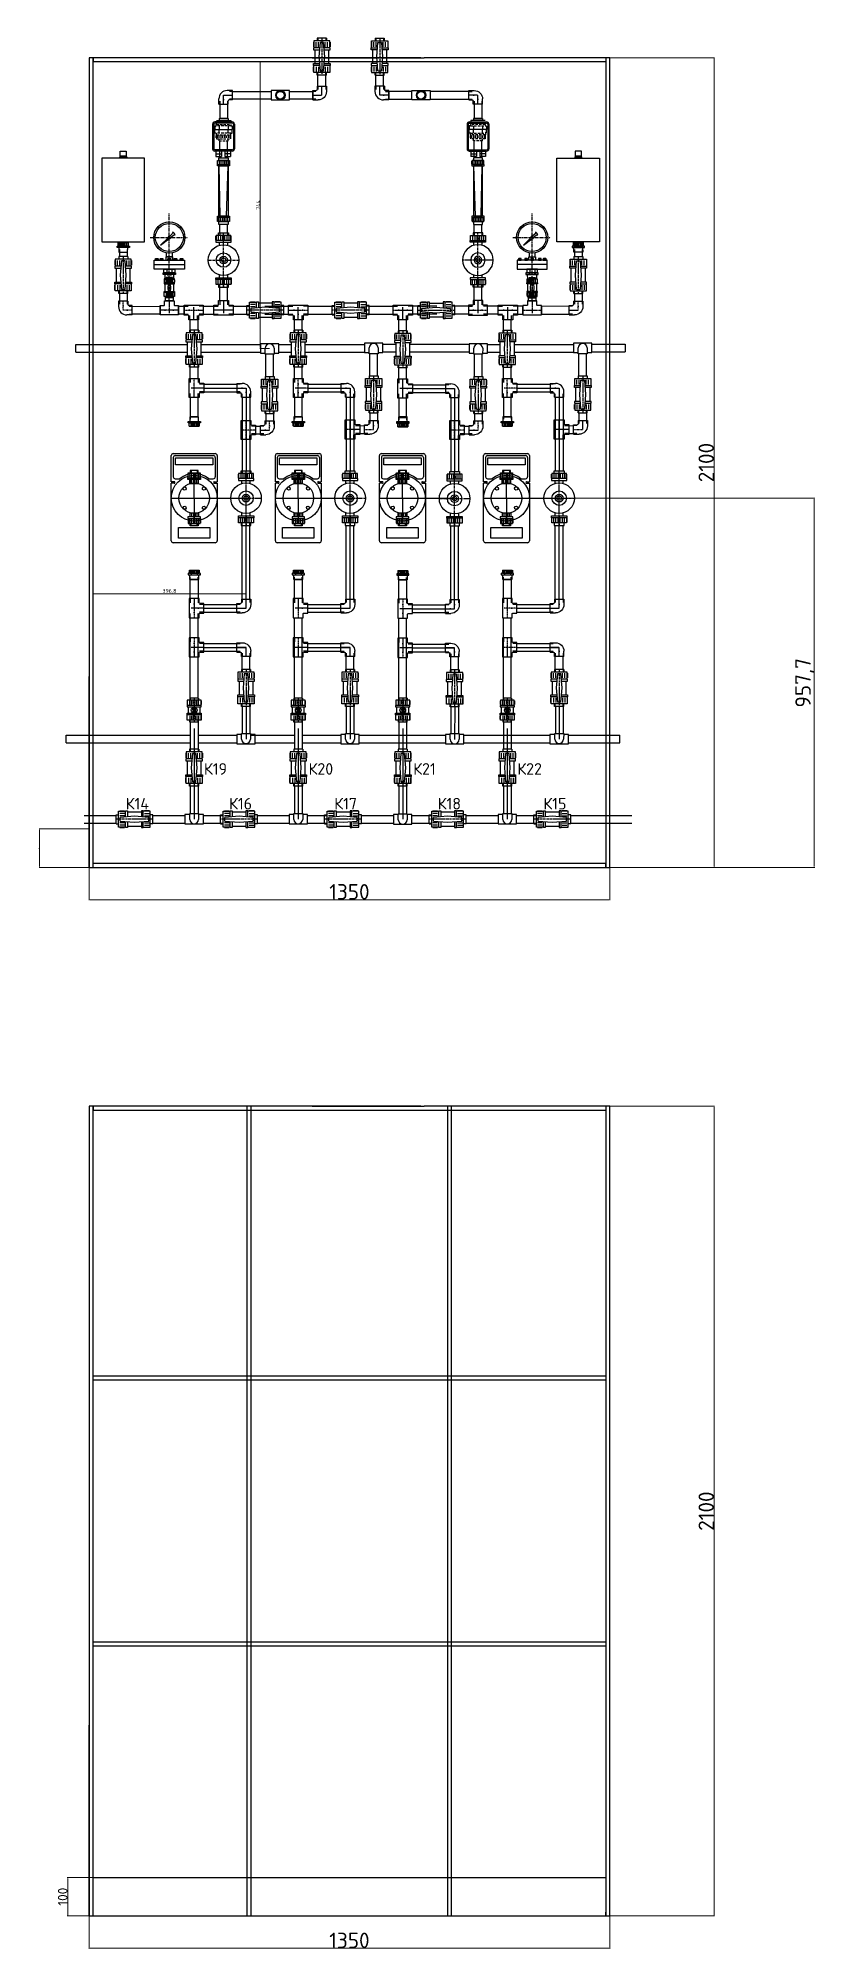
# Model space of a CAD drawing. Header units: inches. Extents: x 13 to 12015, y 11 to 4983.
# Drawn here: x 6377 to 8391, y 28 to 4983 of the extents above; entities that cross this region are included whole.
import ezdxf

# ---------------------------------------------------------------- set-up
doc = ezdxf.new("R2010")
doc.units = ezdxf.units.IN
doc.header["$MEASUREMENT"] = 0
for name, pattern in [('004_(М5) Пунктир 4мм на 2мм', [0]), ('005_(М5) Пунктир 5мм на 2мм', [0]), ('MITTE', [2, 1.25, -0.25, 0.25, -0.25]), ('VERDECKT', [0.375, 0.25, -0.125])]:
    doc.linetypes.add(name, pattern=pattern)
for name, color, linetype in [('KÖRPERKANTE', 7, 'Continuous'), ('Mitte', 6, 'MITTE'), ('VERDECKT', 140, 'VERDECKT')]:
    doc.layers.add(name, color=color, linetype=linetype)
doc.styles.add('Simplex25.085.15', font='isocpeur.ttf', dxfattribs={"height": 2.5})
doc.dimstyles.new('M1.1standart', dxfattribs={"dimtxt": 1, "dimasz": 2.5, "dimexe": 1.25, "dimexo": 0.625, "dimtad": 1, "dimdec": 1, "dimtxsty": 'Simplex25.085.15', "dimcen": 2.5, "dimadec": 0, "dimazin": 0, "dimtfac": 1, "dimtdec": 1, "dimtmove": 0, "dimatfit": 3, "dimldrblk": 'OBLIQUE', "dimfxl": 1.25, "dimlwd": 9, "dimlwe": 9, "dimarcsym": 0})

msp = doc.modelspace()

# ---------------------------------------------------------------- texts
at = {"char_height": 30, "attachment_point": 1, "style": 'Simplex25.085.15'}
for s, insert in [('К19', (6806.76144, 3102.9598)), ('К20', (7078.09813, 3102.9598)), ('К21', (7349.52796, 3102.9598)), ('К22', (7619.59863, 3102.9598)), ('К14', (6603.81159, 3012.80022)), ('К16', (6871.99115, 3012.80022)), ('К17', (7144.85153, 3012.80022)), ('К18', (7413.0311, 3012.80022)), ('К15', (7687.1979, 3012.80022))]:
    msp.add_mtext_dynamic_manual_height_columns(s, width=67.1016653, gutter_width=614.62827, heights=[36.00592], dxfattribs=dict(at, insert=insert))

# ---------------------------------------------------------------- blocks, each defined once
blk = doc.blocks.new('VSCHR_15')
for p, q in [((-21.25, 20.5), (-21.25, 36.5)), ((20.85, 19.5), (-20.85, 19.5)), ((-15, 36.5), (-15, 20.5)), ((-14.65, 1), (-14.65, 13.5)), ((-9, 36.5), (-9, 20.5)), ((-9, 1), (-9, 13.5)), ((-3, 36.5), (-3, 20.5)), ((-3, 1), (-3, 13.5)), ((0, 36.5), (0, 20.5)), ((0, 36.5), (0, 20.5)), ((0, 36.5), (0, 20.5)), ((0, 36.5), (0, 20.5)), ((0, 36.5), (0, 20.5)), ((0, 36.5), (0, 20.5)), ((0, 36.5), (0, 20.5)), ((0, 36.5), (0, 20.5)), ((0, 36.5), (0, 20.5)), ((0, 36.5), (0, 20.5)), ((0, 36.5), (0, 20.5)), ((0, 36.5), (0, 20.5)), ((0, 1), (0, 13.5)), ((0, 1), (0, 13.5)), ((0, 1), (0, 13.5)), ((0, 1), (0, 13.5)), ((0, 1), (0, 13.5)), ((0, 1), (0, 13.5)), ((0, 1), (0, 13.5)), ((0, 1), (0, 13.5)), ((3, 36.5), (3, 20.5)), ((3, 1), (3, 13.5)), ((9, 36.5), (9, 20.5)), ((9, 1), (9, 13.5)), ((14.65, 1), (14.65, 13.5)), ((15, 36.5), (15, 20.5)), ((21.25, 20.5), (21.25, 36.5))]:
    blk.add_line(p, q)
at = {"color": 9}
for p, q in [((2, 29), (-2, 29)), ((2, 16), (-2, 16))]:
    blk.add_line(p, q, dxfattribs=at)
for points in [[(0, 14.5), (21.5, 14.5), (21.5, 19.5), (20.85, 19.5), (20.85, 37.5), (-20.85, 37.5), (-20.85, 19.5), (-21.5, 19.5), (-21.5, 14.5), (0, 14.5)], [(14.25, 14.5), (14.25, 0), (-14.25, 0), (-14.25, 14.5)], [(-13.75, 37.5), (-13.75, 45), (13.75, 45), (13.75, 37.5)]]:
    blk.add_lwpolyline(points)
blk = doc.blocks.new('DRCKHA32')
at = {"ltscale": 25}
for p, q in [((-36.6, 96.4), (-36.6, 116.9)), ((35.9, 94.7), (-35.9, 94.7)), ((-25.8, 116.9), (-25.8, 96.4)), ((-15.5, 116.9), (-15.5, 96.4)), ((-5.2, 116.9), (-5.2, 96.4)), ((5.2, 116.9), (5.2, 96.4)), ((15.5, 116.9), (15.5, 96.4)), ((25.8, 116.9), (25.8, 96.4)), ((36.6, 96.4), (36.6, 116.9)), ((-36.6, -96.4), (-36.6, -116.9)), ((35.9, -94.7), (-35.9, -94.7)), ((-25.8, -116.9), (-25.8, -96.4)), ((-15.5, -116.9), (-15.5, -96.4)), ((-5.2, -116.9), (-5.2, -96.4)), ((5.2, -116.9), (5.2, -96.4)), ((15.5, -116.9), (15.5, -96.4)), ((25.8, -116.9), (25.8, -96.4)), ((36.6, -96.4), (36.6, -116.9))]:
    blk.add_line(p, q, dxfattribs=at)
at = {"color": 253, "linetype": 'MITTE', "ltscale": 10}
for p, q in [((0, -131.3), (0, 131.5)), ((-74, 0), (74, 0))]:
    blk.add_line(p, q, dxfattribs=at)
for p, q in [((-20, 71.2), (-20, 86.1)), ((20, 71.2), (20, 86.1)), ((-20, -85.9), (-20, -71.2)), ((20, -85.9), (20, -71.2))]:
    blk.add_line(p, q)
at = {"ltscale": 25}
for points in [[(0, 86.1), (37, 86.1), (37, 94.7), (35.9, 94.7), (35.9, 118.6), (-35.9, 118.6), (-35.9, 94.7), (-37, 94.7), (-37, 86.1), (0, 86.1)], [(-23.7, 118.6), (-23.7, 131.5), (23.7, 131.5), (23.7, 118.6)], [(0, -86.1), (37, -86.1), (37, -94.7), (35.9, -94.7), (35.9, -118.6), (-35.9, -118.6), (-35.9, -94.7), (-37, -94.7), (-37, -86.1), (0, -86.1)], [(-23.7, -118.6), (-23.7, -131.5), (23.7, -131.5), (23.7, -118.6)]]:
    blk.add_lwpolyline(points, dxfattribs=at)
for radius in [74, 35, 18.5, 10.5]:
    blk.add_circle((0, 0), radius)
at = {"layer": 'Mitte', "color": 253, "ltscale": 25}
for p, q in [((3.4, 105.5), (-3.4, 105.5)), ((3.4, 102.5), (-3.4, 102.5)), ((0, 86.1), (0, 131.5)), ((0, -86.1), (0, -131.5)), ((3.4, -102.5), (-3.4, -102.5)), ((3.4, -105.5), (-3.4, -105.5))]:
    blk.add_line(p, q, dxfattribs=at)
blk = doc.blocks.new('t__dn40')
at = {"layer": 'KÖRPERKANTE', "ltscale": 25}
for p, q in [((-26, 3), (-26, -3)), ((26, 3), (26, -3)), ((3, -26), (-3, -26))]:
    blk.add_line(p, q, dxfattribs=at)
at = {"layer": 'KÖRPERKANTE', "ltscale": 25, "flags": 128}
blk.add_lwpolyline([(-57, 29), (57, 29), (57, -29), (32, -29), (29, -32), (29, -57), (-29, -57), (-29, -32), (-32, -29), (-57, -29), (-57, 29)], dxfattribs=at)
at = {"layer": 'Mitte', "color": 253, "ltscale": 5}
for p, q in [((-57, 0), (57, 0)), ((0, -57), (0, 18))]:
    blk.add_line(p, q, dxfattribs=at)
blk = doc.blocks.new('90_DN32')
for p, q in [((-45.6, 23.4), (-18.6, 23.4)), ((-45.6, -23.4), (-28.4, -23.4)), ((-23.4, -45.6), (-23.4, -28.4)), ((23.4, -45.6), (23.4, -18.6))]:
    blk.add_line(p, q)
at = {"ltscale": 25}
for p, q in [((-45.6, 23.4), (-45.6, -23.4)), ((-20.8, 2.5), (-20.8, -2.5)), ((-23.4, -45.6), (23.4, -45.6)), ((-2.5, -20.8), (2.5, -20.8))]:
    blk.add_line(p, q, dxfattribs=at)
for centre, radius in [((-18.6, -18.6), 42), ((-28.4, -28.4), 5)]:
    blk.add_arc(centre, radius, 0, 90)
at = {"layer": 'Mitte', "color": 253, "ltscale": 0.3}
for p, q in [((-45.6, 0), (0, 0)), ((0, 0), (0, -45.6))]:
    blk.add_line(p, q, dxfattribs=at)
blk = doc.blocks.new('2WEG_15')
for p, q in [((-22.7, 91.5), (-22.7, 78.6)), ((-22.3, 75.4), (-6.1, 75.4)), ((-19.3, 31.9), (-19.3, 70.1)), ((-16, 78.6), (-16, 91.5)), ((-12.5, 102), (12.5, 102)), ((-12.5, 102), (-12.5, 94.7)), ((-9.6, 78.6), (-9.6, 91.5)), ((-8, 51), (-5, 90.2)), ((-5, 90.2), (5, 90.2)), ((-3.2, 90.2), (-3.2, 91.5)), ((3.2, 90.2), (3.2, 91.5)), ((5, 90.2), (8, 51)), ((6.1, 75.4), (22.3, 75.4)), ((9.6, 78.6), (9.6, 91.5)), ((12.5, 102), (12.5, 94.7)), ((16, 78.6), (16, 91.5)), ((19.3, 70.1), (19.3, 31.9)), ((19.3, 70.1), (19.3, 67.7)), ((22.7, 91.5), (22.7, 78.6)), ((-6.5, 31.9), (-23, 31.9)), ((-23, 31.9), (-23, 26.6)), ((-23, 26.6), (-22.3, 26.6)), ((-22.7, 10.5), (-22.7, 23.4)), ((-22.3, 26.6), (-6.1, 26.6)), ((-22.3, 26.6), (-22.3, 7.3)), ((-22.3, 7.3), (22.3, 7.3)), ((-16, 23.4), (-16, 10.5)), ((-12.5, 0), (-12.5, 7.3)), ((-12.5, 0), (12.5, 0)), ((-9.6, 23.4), (-9.6, 10.5)), ((-5, 11.8), (-8, 51)), ((-5, 11.8), (5, 11.8)), ((-3.2, 11.8), (-3.2, 10.5)), ((3.2, 11.8), (3.2, 10.5)), ((8, 51), (5, 11.8)), ((6.1, 26.6), (22.3, 26.6)), ((23, 31.9), (6.5, 31.9)), ((9.6, 23.4), (9.6, 10.5)), ((12.5, 0), (12.5, 7.3)), ((16, 23.4), (16, 10.5)), ((22.3, 7.3), (22.3, 26.6)), ((22.3, 26.6), (23, 26.6)), ((22.7, 10.5), (22.7, 23.4)), ((23, 26.6), (23, 31.9))]:
    blk.add_line(p, q)
at = {"color": 253, "linetype": 'MITTE', "ltscale": 5}
blk.add_line((0, 102), (0, 0), dxfattribs=at)
blk.add_lwpolyline([(-6.5, 70.1), (-23, 70.1), (-23, 75.4), (-22.3, 75.4), (-22.3, 94.7), (22.3, 94.7), (22.3, 75.4), (23, 75.4), (23, 70.1), (6.5, 70.1)])
blk = doc.blocks.new('2weg_25')
at = {"ltscale": 25}
for p, q in [((-20, 132), (20, 132)), ((-20, 132), (-20, 123)), ((20, 132), (20, 123)), ((-34, 41), (-34, 34)), ((-8, 41), (-34, 41)), ((-34, 34), (-33, 34)), ((-33, 118), (-33, 102)), ((-33, 98), (-8, 98)), ((-33, 34), (-8, 34)), ((-33, 34), (-33, 9)), ((-33, 14), (-33, 30)), ((-33, 9), (33, 9)), ((-29, 41), (-29, 91)), ((-21, 102), (-21, 118)), ((-21, 30), (-21, 14)), ((-20, 0), (-20, 9)), ((-20, 0), (20, 0)), ((-12, 102), (-12, 118)), ((-12, 30), (-12, 14)), ((-10, 66), (-6, 117)), ((-6, 15), (-10, 66)), ((-6, 117), (6, 117)), ((-6, 15), (6, 15)), ((-4, 117), (-4, 118)), ((-4, 15), (-4, 14)), ((4, 117), (4, 118)), ((4, 15), (4, 14)), ((6, 117), (10, 66)), ((10, 66), (6, 15)), ((8, 98), (33, 98)), ((34, 41), (8, 41)), ((8, 34), (33, 34)), ((12, 102), (12, 118)), ((12, 30), (12, 14)), ((20, 0), (20, 9)), ((21, 102), (21, 118)), ((21, 30), (21, 14)), ((29, 91), (29, 41)), ((29, 91), (29, 88)), ((33, 118), (33, 102)), ((33, 9), (33, 34)), ((33, 34), (34, 34)), ((33, 14), (33, 30)), ((34, 34), (34, 41))]:
    blk.add_line(p, q, dxfattribs=at)
at = {"color": 253, "linetype": 'MITTE', "ltscale": 5}
blk.add_line((0, 132), (0, 0), dxfattribs=at)
at = {"ltscale": 25}
blk.add_lwpolyline([(-8, 91), (-34, 91), (-34, 98), (-33, 98), (-33, 123), (33, 123), (33, 98), (34, 98), (34, 91), (8, 91)], dxfattribs=at)
blk = doc.blocks.new('*D103')
at = {"color": 0, "linetype": 'Continuous', "lineweight": 9, "transparency": 16777216}
for p, q in [((7859.8, 4932.5), (8131.4, 4932.5)), ((8130.2, 2835), (8130.2, 4930)), ((7859.8, 2832.5), (8131.4, 2832.5))]:
    blk.add_line(p, q, dxfattribs=at)
at = {"color": 0, "transparency": 16777216}
for points in [[(8129.8, 4930), (8130.6, 4930), (8130.2, 4932.5)], [(8129.8, 2835), (8130.6, 2835), (8130.2, 2832.5)]]:
    blk.add_solid(points, dxfattribs=at)
at = {"layer": 'Defpoints', "color": 0, "transparency": 16777216}
for p in [(7859.2, 4932.5), (8130.2, 4932.5), (7859.2, 2832.5)]:
    blk.add_point(p, dxfattribs=at)
at = {"color": 0, "transparency": 16777216, "insert": (8109.6, 3882.5), "char_height": 2.5, "attachment_point": 5, "rotation": 90, "style": 'Simplex25.085.15'}
blk.add_mtext('{\\H16.00002x;2100}', dxfattribs=at)
blk = doc.blocks.new('_Oblique')
at = {"color": 0, "linetype": 'ByBlock', "lineweight": -2}
blk.add_line((-0.5, -0.5), (0.5, 0.5), dxfattribs=at)
blk = doc.blocks.new('*D64')
at = {"color": 0, "linetype": 'Continuous', "lineweight": 9, "transparency": 16777216}
for p, q in [((6509.2, 2831.9), (6509.2, 2747.4)), ((7859.2, 2831.9), (7859.2, 2747.4)), ((6511.7, 2748.7), (7856.7, 2748.7))]:
    blk.add_line(p, q, dxfattribs=at)
at = {"color": 0, "transparency": 16777216}
for points in [[(6511.7, 2749.1), (6511.7, 2748.2), (6509.2, 2748.7)], [(7856.7, 2749.1), (7856.7, 2748.2), (7859.2, 2748.7)]]:
    blk.add_solid(points, dxfattribs=at)
at = {"layer": 'Defpoints', "color": 0, "transparency": 16777216}
for p in [(6509.2, 2832.5), (7859.2, 2832.5), (7859.2, 2748.7)]:
    blk.add_point(p, dxfattribs=at)
at = {"color": 0, "transparency": 16777216, "insert": (7184.2, 2769.3), "char_height": 2.5, "attachment_point": 5, "style": 'Simplex25.085.15'}
blk.add_mtext('{\\H16.00002x;1350}', dxfattribs=at)
blk = doc.blocks.new('*D91')
at = {"color": 0, "linetype": 'Continuous', "lineweight": 9, "transparency": 16777216}
for p, q in [((7592.3, 3790.2), (8391.2, 3790.2)), ((8389.9, 3787.7), (8389.9, 2835)), ((7592.3, 2832.5), (8391.2, 2832.5))]:
    blk.add_line(p, q, dxfattribs=at)
at = {"color": 0, "transparency": 16777216}
for points in [[(8389.5, 3787.7), (8390.3, 3787.7), (8389.9, 3790.2)], [(8389.5, 2835), (8390.3, 2835), (8389.9, 2832.5)]]:
    blk.add_solid(points, dxfattribs=at)
at = {"layer": 'Defpoints', "color": 0, "transparency": 16777216}
for p in [(7591.7, 3790.2), (7591.7, 2832.5), (8389.9, 2832.5)]:
    blk.add_point(p, dxfattribs=at)
at = {"color": 0, "transparency": 16777216, "insert": (8365.3, 3311.3), "char_height": 2.5, "attachment_point": 5, "rotation": 90, "style": 'Simplex25.085.15'}
blk.add_mtext('{\\H16.00002x;957,7}', dxfattribs=at)
blk = doc.blocks.new('*D92')
at = {"color": 0, "linetype": 'Continuous', "lineweight": 9, "transparency": 16777216}
for p, q in [((6508.6, 2932.5), (6379.3, 2932.5)), ((6380.6, 2930), (6380.6, 2835)), ((6508.6, 2832.5), (6379.3, 2832.5))]:
    blk.add_line(p, q, dxfattribs=at)
at = {"color": 0, "transparency": 16777216}
for points in [[(6380.2, 2930), (6381, 2930), (6380.6, 2932.5)], [(6380.2, 2835), (6381, 2835), (6380.6, 2832.5)]]:
    blk.add_solid(points, dxfattribs=at)
at = {"layer": 'Defpoints', "color": 0, "transparency": 16777216}
for p in [(6509.2, 2932.5), (6380.6, 2832.5), (6509.2, 2832.5)]:
    blk.add_point(p, dxfattribs=at)
at = {"color": 0, "transparency": 16777216, "insert": (6378.7, 2882.5), "char_height": 2.5, "attachment_point": 5, "rotation": 90, "style": 'Simplex25.085.15'}
blk.add_mtext('100', dxfattribs=at)
blk = doc.blocks.new('*D87')
at = {"color": 0, "linetype": 'Continuous', "lineweight": 9, "transparency": 16777216}
for p, q in [((7859.8, 2213.1), (8131.4, 2213.1)), ((8130.2, 115.6), (8130.2, 2210.6)), ((7859.8, 113.1), (8131.4, 113.1))]:
    blk.add_line(p, q, dxfattribs=at)
at = {"color": 0, "transparency": 16777216}
for points in [[(8129.8, 2210.6), (8130.6, 2210.6), (8130.2, 2213.1)], [(8129.8, 115.6), (8130.6, 115.6), (8130.2, 113.1)]]:
    blk.add_solid(points, dxfattribs=at)
at = {"layer": 'Defpoints', "color": 0, "transparency": 16777216}
for p in [(7859.2, 2213.1), (8130.2, 2213.1), (7859.2, 113.1)]:
    blk.add_point(p, dxfattribs=at)
at = {"color": 0, "transparency": 16777216, "insert": (8109.6, 1163.1), "char_height": 2.5, "attachment_point": 5, "rotation": 90, "style": 'Simplex25.085.15'}
blk.add_mtext('{\\H16.00002x;2100}', dxfattribs=at)
blk = doc.blocks.new('*D63')
at = {"color": 0, "linetype": 'Continuous', "lineweight": 9, "transparency": 16777216}
for p, q in [((6509.2, 112.5), (6509.2, 28)), ((7859.2, 112.5), (7859.2, 28)), ((6511.7, 29.3), (7856.7, 29.3))]:
    blk.add_line(p, q, dxfattribs=at)
at = {"color": 0, "transparency": 16777216}
for points in [[(6511.7, 29.7), (6511.7, 28.9), (6509.2, 29.3)], [(7856.7, 29.7), (7856.7, 28.9), (7859.2, 29.3)]]:
    blk.add_solid(points, dxfattribs=at)
at = {"layer": 'Defpoints', "color": 0, "transparency": 16777216}
for p in [(6509.2, 113.1), (7859.2, 113.1), (7859.2, 29.3)]:
    blk.add_point(p, dxfattribs=at)
at = {"color": 0, "transparency": 16777216, "insert": (7184.2, 49.9), "char_height": 2.5, "attachment_point": 5, "style": 'Simplex25.085.15'}
blk.add_mtext('{\\H16.00002x;1350}', dxfattribs=at)
blk = doc.blocks.new('*D88')
at = {"color": 0, "linetype": 'Continuous', "lineweight": 9, "transparency": 16777216}
for p, q in [((6518.6, 213.1), (6452.4, 213.1)), ((6453.7, 210.6), (6453.7, 115.6)), ((6518.6, 113.1), (6452.4, 113.1))]:
    blk.add_line(p, q, dxfattribs=at)
at = {"color": 0, "transparency": 16777216}
for points in [[(6453.3, 210.6), (6454.1, 210.6), (6453.7, 213.1)], [(6453.3, 115.6), (6454.1, 115.6), (6453.7, 113.1)]]:
    blk.add_solid(points, dxfattribs=at)
at = {"layer": 'Defpoints', "color": 0, "transparency": 16777216}
for p in [(6519.2, 213.1), (6453.7, 113.1), (6519.2, 113.1)]:
    blk.add_point(p, dxfattribs=at)
at = {"color": 0, "transparency": 16777216, "insert": (6440.6, 163.1), "char_height": 2.5, "attachment_point": 5, "rotation": 90, "style": 'Simplex25.085.15'}
blk.add_mtext('{\\H10x;100}', dxfattribs=at)
blk = doc.blocks.new('*D89')
at = {"color": 0, "linetype": 'Continuous', "lineweight": 9, "transparency": 16777216}
for p, q in [((6519.2, 3528.9), (6519.2, 3543.2)), ((6913.5, 3541.9), (6521.7, 3541.9)), ((6916, 3528.9), (6916, 3543.2))]:
    blk.add_line(p, q, dxfattribs=at)
at = {"color": 0, "transparency": 16777216}
for points in [[(6521.7, 3542.3), (6521.7, 3541.5), (6519.2, 3541.9)], [(6913.5, 3542.3), (6913.5, 3541.5), (6916, 3541.9)]]:
    blk.add_solid(points, dxfattribs=at)
at = {"layer": 'Defpoints', "color": 0, "transparency": 16777216}
for p in [(6519.2, 3541.9), (6519.2, 3528.3), (6916, 3528.3)]:
    blk.add_point(p, dxfattribs=at)
at = {"color": 0, "transparency": 16777216, "insert": (6717.6, 3548.5), "char_height": 2.5, "attachment_point": 5, "style": 'Simplex25.085.15'}
blk.add_mtext('{\\H4x;396,8}', dxfattribs=at)
blk = doc.blocks.new('*D90')
at = {"color": 0, "linetype": 'Continuous', "lineweight": 9, "transparency": 16777216}
for p, q in [((6976.5, 4922.5), (6951.9, 4922.5)), ((6953.1, 4181), (6953.1, 4920)), ((6976.5, 4178.5), (6951.9, 4178.5))]:
    blk.add_line(p, q, dxfattribs=at)
at = {"color": 0, "transparency": 16777216}
for points in [[(6952.7, 4920), (6953.6, 4920), (6953.1, 4922.5)], [(6952.7, 4181), (6953.6, 4181), (6953.1, 4178.5)]]:
    blk.add_solid(points, dxfattribs=at)
at = {"layer": 'Defpoints', "color": 0, "transparency": 16777216}
for p in [(6953.1, 4922.5), (6977.2, 4922.5), (6977.2, 4178.5)]:
    blk.add_point(p, dxfattribs=at)
at = {"color": 0, "transparency": 16777216, "insert": (6947.5, 4550.5), "char_height": 2.5, "attachment_point": 5, "rotation": 90, "style": 'Simplex25.085.15'}
blk.add_mtext('{\\H4x;744}', dxfattribs=at)

# ---------------------------------------------------------------- dimensions: what is measured, and where the dimension line sits
for base, p1, p2, text, picture, middle in [((6953.14602, 4922.50775), (6977.15688, 4178.53996), (6977.15688, 4922.50775), '{\\H4x;<>}', '*D90', (6947.52102, 4550.52386)), ((8130.19528, 4932.50775), (7859.19548, 2832.50775), (7859.19548, 4932.50775), '{\\H16.00002x;<>}', '*D103', (8109.57025, 3882.50775)), ((8130.19528, 2213.14198), (7859.19548, 113.14198), (7859.19548, 2213.14198), '{\\H16.00002x;<>}', '*D87', (8109.57025, 1163.14198)), ((6453.68812, 113.14198), (6519.19548, 213.14198), (6519.19548, 113.14198), '{\\H10x;<>}', '*D88', (6440.56312, 163.14198))]:
    dim = msp.add_linear_dim(base=base, p1=p1, p2=p2, angle=90, text=text, dimstyle='M1.1standart', override={"dimarcsym": 1})
    dim.commit()
    dim.dimension.update_dxf_attribs({"geometry": picture, "text_midpoint": middle})
at = {"color": 7}
dim = msp.add_linear_dim(base=(8389.90327, 2832.50775), p1=(7591.69461, 3790.17159), p2=(7591.69461, 2832.50775), angle=90, text='{\\H16.00002x;<>}', dimstyle='M1.1standart', override={"dimarcsym": 1}, dxfattribs=at)
dim.commit()
dim.dimension.update_dxf_attribs({"geometry": '*D91', "text_midpoint": (8365.27824, 3311.33967)})
for base, p1, p2, text, picture, middle in [((6519.19548, 3541.91235), (6916.03953, 3528.27695), (6519.19548, 3528.27695), '{\\H4x;<>}', '*D89', (6717.6175, 3548.53735)), ((7859.19548, 2748.6655), (6509.19548, 2832.50775), (7859.19548, 2832.50775), '{\\H16.00002x;<>}', '*D64', (7184.19548, 2769.29052)), ((7859.19548, 29.29973), (6509.19548, 113.14198), (7859.19548, 113.14198), '{\\H16.00002x;<>}', '*D63', (7184.19548, 49.92476))]:
    dim = msp.add_linear_dim(base=base, p1=p1, p2=p2, text=text, dimstyle='M1.1standart', override={"dimarcsym": 1})
    dim.commit()
    dim.dimension.update_dxf_attribs({"geometry": picture, "text_midpoint": middle})
dim = msp.add_linear_dim(base=(6380.57002, 2832.50775), p1=(6509.19548, 2932.50775), p2=(6509.19548, 2832.50775), angle=90, dimstyle='M1.1standart', override={"dimarcsym": 1})
dim.commit()
dim.dimension.update_dxf_attribs({"geometry": '*D92', "text_midpoint": (6378.69502, 2882.50775)})

# ---------------------------------------------------------------- linework, layer by layer
at = {"color": 5, "linetype": '004_(М5) Пунктир 4мм на 2мм'}
for p, q in [((7102.5974, 4982.98203), (7102.5974, 4976.08792)), ((7122.5974, 4982.98203), (7122.5974, 4976.08792)), ((7252.64, 4982.98203), (7252.64, 4976.08792)), ((7272.64, 4982.98203), (7272.64, 4976.08792)), ((7102.5974, 4887.11512), (7102.5974, 4894.00923)), ((7122.5974, 4887.11512), (7122.5974, 4894.00923)), ((7252.64, 4887.11512), (7252.64, 4894.00923)), ((7272.64, 4887.11512), (7272.64, 4894.00923)), ((6587.48932, 4435.21883), (6587.48932, 4428.32472)), ((6607.48932, 4435.21883), (6607.48932, 4428.32472)), ((7767.74808, 4435.21883), (7767.74808, 4428.32472)), ((7787.74808, 4435.21883), (7787.74808, 4428.32472)), ((6587.48932, 4320.57199), (6587.48932, 4327.4661)), ((6607.48932, 4320.57199), (6607.48932, 4327.4661)), ((7767.74808, 4320.57199), (7767.74808, 4327.4661)), ((7787.74808, 4320.57199), (7787.74808, 4327.4661)), ((6755.41456, 4287.71385), (6766.18743, 4287.71385)), ((6755.41456, 4267.71385), (6766.18743, 4267.71385)), ((6770.2625, 4252.86592), (6770.2625, 4263.66094)), ((6790.2625, 4252.86592), (6790.2625, 4263.66094)), ((6805.11043, 4287.71385), (6794.33757, 4287.71385)), ((6805.11043, 4267.71385), (6794.33757, 4267.71385)), ((6832.86756, 4287.71385), (6843.64043, 4287.71385)), ((6832.86756, 4267.71385), (6843.64043, 4267.71385)), ((6847.7155, 4302.56179), (6847.7155, 4291.76677)), ((6867.7155, 4302.56179), (6867.7155, 4291.76677)), ((6882.56343, 4287.71385), (6871.79056, 4287.71385)), ((6882.56343, 4267.71385), (6871.79056, 4267.71385)), ((6918.03024, 4287.71385), (6924.92435, 4287.71385)), ((6918.03024, 4267.71385), (6924.92435, 4267.71385)), ((7013.89715, 4287.71385), (7007.00304, 4287.71385)), ((7013.89715, 4267.71385), (7007.00304, 4267.71385)), ((7026.56503, 4287.71385), (7037.3379, 4287.71385)), ((7026.56503, 4267.71385), (7037.3379, 4267.71385)), ((7041.41297, 4252.86592), (7041.41297, 4263.66094)), ((7061.41297, 4252.86592), (7061.41297, 4263.66094)), ((7076.2609, 4287.71385), (7065.48804, 4287.71385)), ((7076.2609, 4267.71385), (7065.48804, 4267.71385)), ((7139.68525, 4287.71385), (7146.57936, 4287.71385)), ((7139.68525, 4267.71385), (7146.57936, 4267.71385)), ((7235.55216, 4287.71385), (7228.65805, 4287.71385)), ((7235.55216, 4267.71385), (7228.65805, 4267.71385)), ((7297.7155, 4287.71385), (7308.48837, 4287.71385)), ((7297.7155, 4267.71385), (7308.48837, 4267.71385)), ((7312.56344, 4252.86592), (7312.56344, 4263.66094)), ((7332.56344, 4252.86592), (7332.56344, 4263.66094)), ((7347.41137, 4287.71385), (7336.63851, 4287.71385)), ((7347.41137, 4267.71385), (7336.63851, 4267.71385)), ((7361.34025, 4287.71385), (7368.23436, 4287.71385)), ((7361.34025, 4267.71385), (7368.23436, 4267.71385)), ((7457.20716, 4287.71385), (7450.31305, 4287.71385)), ((7457.20716, 4267.71385), (7450.31305, 4267.71385)), ((7492.67397, 4287.71385), (7503.44684, 4287.71385)), ((7492.67397, 4267.71385), (7503.44684, 4267.71385)), ((7507.52191, 4302.56179), (7507.52191, 4291.76677)), ((7527.52191, 4302.56179), (7527.52191, 4291.76677)), ((7542.36984, 4287.71385), (7531.59698, 4287.71385)), ((7542.36984, 4267.71385), (7531.59698, 4267.71385)), ((7570.12697, 4287.71385), (7580.89984, 4287.71385)), ((7570.12697, 4267.71385), (7580.89984, 4267.71385)), ((7584.97491, 4252.86592), (7584.97491, 4263.66094)), ((7604.97491, 4252.86592), (7604.97491, 4263.66094)), ((7619.82284, 4287.71385), (7609.04998, 4287.71385)), ((7619.82284, 4267.71385), (7609.04998, 4267.71385)), ((6771.52349, 4225.42381), (6771.52349, 4218.5297)), ((6791.52349, 4225.42381), (6791.52349, 4218.5297)), ((7041.41297, 4225.42381), (7041.41297, 4218.5297)), ((7061.41297, 4225.42381), (7061.41297, 4218.5297)), ((7312.56344, 4224.16281), (7312.56344, 4217.2687)), ((7332.56344, 4224.16281), (7332.56344, 4217.2687)), ((7583.71391, 4225.42381), (7583.71391, 4218.5297)), ((7603.71391, 4225.42381), (7603.71391, 4218.5297)), ((6771.52349, 4129.5569), (6771.52349, 4136.45101)), ((6791.52349, 4129.5569), (6791.52349, 4136.45101)), ((7041.41297, 4129.5569), (7041.41297, 4136.45101)), ((7061.41297, 4129.5569), (7061.41297, 4136.45101)), ((7312.56344, 4128.2959), (7312.56344, 4135.19001)), ((7332.56344, 4128.2959), (7332.56344, 4135.19001)), ((7583.71391, 4129.5569), (7583.71391, 4136.45101)), ((7603.71391, 4129.5569), (7603.71391, 4136.45101)), ((6771.52349, 4100.50111), (6771.52349, 4089.72824)), ((6791.52349, 4100.50111), (6791.52349, 4089.72824)), ((6806.37143, 4085.65317), (6795.57641, 4085.65317)), ((6806.37143, 4065.65317), (6795.57641, 4065.65317)), ((7041.41297, 4100.50111), (7041.41297, 4089.72824)), ((7061.41297, 4100.50111), (7061.41297, 4089.72824)), ((7076.2609, 4085.65317), (7065.46588, 4085.65317)), ((7076.2609, 4065.65317), (7065.46588, 4065.65317)), ((7312.56344, 4099.24011), (7312.56344, 4088.46724)), ((7332.56344, 4099.24011), (7332.56344, 4088.46724)), ((7347.41137, 4084.39218), (7336.61635, 4084.39218)), ((7347.41137, 4064.39218), (7336.61635, 4064.39218)), ((7583.71391, 4100.50111), (7583.71391, 4089.72824)), ((7603.71391, 4100.50111), (7603.71391, 4089.72824)), ((7618.56184, 4085.65317), (7607.76682, 4085.65317)), ((7618.56184, 4065.65317), (7607.76682, 4065.65317)), ((6771.52349, 4050.80524), (6771.52349, 4061.5781)), ((6791.52349, 4050.80524), (6791.52349, 4061.5781)), ((6967.15688, 4009.84111), (6967.15688, 4016.73522)), ((6987.15688, 4009.84111), (6987.15688, 4016.73522)), ((7041.41297, 4050.80524), (7041.41297, 4061.5781)), ((7061.41297, 4050.80524), (7061.41297, 4061.5781)), ((7237.04635, 4011.10211), (7237.04635, 4017.99622)), ((7257.04635, 4011.10211), (7257.04635, 4017.99622)), ((7312.56344, 4049.54424), (7312.56344, 4060.31711)), ((7332.56344, 4049.54424), (7332.56344, 4060.31711)), ((7508.19682, 4009.84111), (7508.19682, 4016.73522)), ((7528.19682, 4009.84111), (7528.19682, 4016.73522)), ((7583.71391, 4050.80524), (7583.71391, 4061.5781)), ((7603.71391, 4050.80524), (7603.71391, 4061.5781)), ((7779.34729, 4011.10211), (7779.34729, 4017.99622)), ((7799.34729, 4011.10211), (7799.34729, 4017.99622)), ((6906.03953, 3991.7161), (6906.03953, 3980.94324)), ((6926.03953, 3991.7161), (6926.03953, 3980.94324)), ((6940.88746, 3976.86817), (6930.09244, 3976.86817)), ((7175.929, 3992.9771), (7175.929, 3982.20424)), ((7195.929, 3992.9771), (7195.929, 3982.20424)), ((7210.77694, 3978.12917), (7199.98192, 3978.12917)), ((7447.07947, 3991.7161), (7447.07947, 3980.94324)), ((7467.07947, 3991.7161), (7467.07947, 3980.94324)), ((7481.92741, 3976.86817), (7471.13239, 3976.86817)), ((7718.22994, 3992.9771), (7718.22994, 3982.20424)), ((7738.22994, 3992.9771), (7738.22994, 3982.20424)), ((7753.07788, 3978.12917), (7742.28286, 3978.12917)), ((6906.03953, 3942.02024), (6906.03953, 3952.7931)), ((6926.03953, 3942.02024), (6926.03953, 3952.7931)), ((6940.88746, 3956.86817), (6930.09244, 3956.86817)), ((7175.929, 3943.28123), (7175.929, 3954.0541)), ((7195.929, 3943.28123), (7195.929, 3954.0541)), ((7210.77694, 3958.12917), (7199.98192, 3958.12917)), ((7447.07947, 3942.02024), (7447.07947, 3952.7931)), ((7467.07947, 3942.02024), (7467.07947, 3952.7931)), ((7481.92741, 3956.86817), (7471.13239, 3956.86817)), ((7718.22994, 3943.28123), (7718.22994, 3954.0541)), ((7738.22994, 3943.28123), (7738.22994, 3954.0541)), ((7753.07788, 3958.12917), (7742.28286, 3958.12917)), ((6773.69526, 3861.77508), (6773.69526, 3856.13585)), ((6789.69526, 3861.77508), (6789.69526, 3856.13585)), ((7043.69504, 3861.77508), (7043.69504, 3856.13585)), ((7059.69504, 3861.77508), (7059.69504, 3856.13585)), ((7313.69482, 3861.77508), (7313.69482, 3856.13585)), ((7329.69482, 3861.77508), (7329.69482, 3856.13585)), ((7583.69461, 3861.77508), (7583.69461, 3856.13585)), ((7599.69461, 3861.77508), (7599.69461, 3856.13585)), ((6773.69526, 3718.5681), (6773.69526, 3724.20733)), ((6789.69526, 3718.5681), (6789.69526, 3724.20733)), ((7043.69504, 3718.5681), (7043.69504, 3724.20733)), ((7059.69504, 3718.5681), (7059.69504, 3724.20733)), ((7313.69482, 3718.5681), (7313.69482, 3724.20733)), ((7329.69482, 3718.5681), (7329.69482, 3724.20733)), ((7583.69461, 3718.5681), (7583.69461, 3724.20733)), ((7599.69461, 3718.5681), (7599.69461, 3724.20733)), ((6771.52349, 3529.53795), (6771.52349, 3518.76508)), ((6791.52349, 3529.53795), (6791.52349, 3518.76508)), ((7041.36754, 3529.53795), (7041.36754, 3518.76508)), ((7061.36754, 3529.53795), (7061.36754, 3518.76508)), ((7312.56344, 3528.27695), (7312.56344, 3517.50408)), ((7332.56344, 3528.27695), (7332.56344, 3517.50408)), ((7583.71391, 3529.53795), (7583.71391, 3518.76508)), ((7603.71391, 3529.53795), (7603.71391, 3518.76508)), ((6771.52349, 3479.84208), (6771.52349, 3490.61494)), ((6791.52349, 3479.84208), (6791.52349, 3490.61494)), ((6806.37143, 3514.69001), (6795.57641, 3514.69001)), ((6806.37143, 3494.69001), (6795.57641, 3494.69001)), ((7076.21548, 3514.69001), (7065.42046, 3514.69001)), ((7347.41137, 3513.42901), (7336.61635, 3513.42901)), ((7618.56184, 3514.69001), (7607.76682, 3514.69001)), ((6771.52349, 3427.94482), (6771.52349, 3417.17196)), ((6791.52349, 3427.94482), (6791.52349, 3417.17196)), ((7041.36754, 3427.94482), (7041.36754, 3417.17196)), ((7061.36754, 3427.94482), (7061.36754, 3417.17196)), ((7312.56344, 3426.68382), (7312.56344, 3415.91096)), ((7332.56344, 3426.68382), (7332.56344, 3415.91096)), ((7583.71391, 3427.94482), (7583.71391, 3417.17196)), ((7603.71391, 3427.94482), (7603.71391, 3417.17196)), ((6771.52349, 3378.24895), (6771.52349, 3389.02182)), ((6791.52349, 3378.24895), (6791.52349, 3389.02182)), ((6806.37143, 3413.09689), (6795.57641, 3413.09689)), ((6806.37143, 3393.09689), (6795.57641, 3393.09689)), ((7041.36754, 3378.24895), (7041.36754, 3389.02182)), ((7061.36754, 3378.24895), (7061.36754, 3389.02182)), ((7076.21548, 3413.09689), (7065.42046, 3413.09689)), ((7076.21548, 3393.09689), (7065.42046, 3393.09689)), ((7312.56344, 3376.98796), (7312.56344, 3387.76082)), ((7332.56344, 3376.98796), (7332.56344, 3387.76082)), ((7347.41137, 3411.83589), (7336.61635, 3411.83589)), ((7347.41137, 3391.83589), (7336.61635, 3391.83589)), ((7583.71391, 3378.24895), (7583.71391, 3389.02182)), ((7603.71391, 3378.24895), (7603.71391, 3389.02182)), ((7618.56184, 3413.09689), (7607.76682, 3413.09689)), ((7618.56184, 3393.09689), (7607.76682, 3393.09689)), ((6906.03953, 3345.86768), (6906.03953, 3338.97357)), ((6926.03953, 3345.86768), (6926.03953, 3338.97357)), ((7175.88358, 3345.86768), (7175.88358, 3338.97357)), ((7195.88358, 3345.86768), (7195.88358, 3338.97357)), ((7447.07947, 3344.60668), (7447.07947, 3337.71257)), ((7467.07947, 3344.60668), (7467.07947, 3337.71257)), ((7718.22994, 3345.86768), (7718.22994, 3338.97357)), ((7738.22994, 3345.86768), (7738.22994, 3338.97357)), ((6771.52349, 3271.81027), (6771.52349, 3266.55548)), ((6791.52349, 3271.81027), (6791.52349, 3266.55548)), ((7041.36754, 3271.81027), (7041.36754, 3266.55548)), ((7061.36754, 3271.81027), (7061.36754, 3266.55548)), ((7312.56344, 3271.81027), (7312.56344, 3266.55548)), ((7332.56344, 3271.81027), (7332.56344, 3266.55548)), ((7583.71391, 3271.81027), (7583.71391, 3266.55548)), ((7603.71391, 3271.81027), (7603.71391, 3266.55548)), ((6906.03953, 3250.00077), (6906.03953, 3256.89488)), ((6926.03953, 3250.00077), (6926.03953, 3256.89488)), ((7175.88358, 3250.00077), (7175.88358, 3256.89488)), ((7195.88358, 3250.00077), (7195.88358, 3256.89488)), ((7447.07947, 3248.73977), (7447.07947, 3255.63388)), ((7467.07947, 3248.73977), (7467.07947, 3255.63388)), ((7718.22994, 3250.00077), (7718.22994, 3256.89488)), ((7738.22994, 3250.00077), (7738.22994, 3256.89488)), ((6771.52349, 3209.26279), (6771.52349, 3214.51758)), ((6791.52349, 3209.26279), (6791.52349, 3214.51758)), ((7041.36754, 3209.26279), (7041.36754, 3214.51758)), ((7061.36754, 3209.26279), (7061.36754, 3214.51758)), ((7312.56344, 3209.26279), (7312.56344, 3214.51758)), ((7332.56344, 3209.26279), (7332.56344, 3214.51758)), ((7583.71391, 3209.26279), (7583.71391, 3214.51758)), ((7603.71391, 3209.26279), (7603.71391, 3214.51758)), ((6771.52349, 3138.80738), (6771.52349, 3131.91327)), ((6791.52349, 3138.80738), (6791.52349, 3131.91327)), ((6771.52349, 3042.94047), (6771.52349, 3049.83458)), ((6791.52349, 3042.94047), (6791.52349, 3049.83458)), ((7041.36754, 3042.94047), (7041.36754, 3049.83458)), ((7061.36754, 3042.94047), (7061.36754, 3049.83458)), ((7312.56344, 3042.94047), (7312.56344, 3049.83458)), ((7332.56344, 3042.94047), (7332.56344, 3049.83458)), ((7583.71391, 3042.94047), (7583.71391, 3049.83458)), ((7603.71391, 3042.94047), (7603.71391, 3049.83458)), ((6850.01538, 2967.53592), (6856.90949, 2967.53592)), ((6850.01538, 2947.53592), (6856.90949, 2947.53592)), ((7119.85943, 2967.53592), (7126.75354, 2967.53592)), ((7119.85943, 2947.53592), (7126.75354, 2947.53592)), ((7391.05533, 2967.53592), (7397.94944, 2967.53592)), ((7391.05533, 2947.53592), (7397.94944, 2947.53592)), ((7662.2058, 2967.53592), (7669.09991, 2967.53592)), ((7662.2058, 2947.53592), (7669.09991, 2947.53592))]:
    msp.add_line(p, q, dxfattribs=at)
at = {"color": 30, "true_color": 0xf8991e}
for p, q in [((6519.19548, 2832.50775), (6519.19548, 4932.50775)), ((6519.19548, 4922.50775), (7849.19548, 4922.50775)), ((7540.16177, 4932.50775), (7377.70109, 4932.50775)), ((7849.19548, 4932.50775), (7849.19548, 2832.50775)), ((7849.19548, 2842.50775), (6519.19548, 2842.50775)), ((6519.19548, 113.14198), (6519.19548, 2213.14198)), ((6519.19548, 2213.14198), (6519.19548, 2203.14198)), ((6519.19548, 2203.14198), (7849.19548, 2203.14198)), ((6919.19548, 113.14198), (6919.19548, 2213.14198)), ((6929.19548, 113.14198), (6929.19548, 2213.14198)), ((7540.16177, 2213.14198), (7377.70109, 2213.14198)), ((7439.19548, 113.14198), (7439.19548, 2213.14198)), ((7449.19548, 113.14198), (7449.19548, 2213.14198)), ((7849.19548, 2213.14198), (7849.19548, 113.14198)), ((7849.19548, 1513.14198), (6519.19548, 1513.14198)), ((7849.19548, 1503.14198), (6519.19548, 1503.14198)), ((7849.19548, 823.14198), (6519.19548, 823.14198)), ((7849.19548, 813.14198), (6519.19548, 813.14198)), ((6509.19548, 113.14198), (6509.19548, 608.14198)), ((6519.19548, 213.14198), (7849.19548, 213.14198)), ((6509.19548, 113.14198), (6519.19548, 113.14198)), ((7849.19548, 113.14198), (7849.19548, 123.14198))]:
    msp.add_line(p, q, dxfattribs=at)
for p, q in [((6519.19548, 4932.50775), (6519.19548, 4922.50775)), ((7859.19548, 4932.50775), (7849.19548, 4932.50775)), ((7102.5974, 4858.68786), (7102.5974, 4887.11512)), ((7122.5974, 4858.68786), (7122.5974, 4887.11512)), ((7252.64, 4858.68786), (7252.64, 4887.11512)), ((7272.64, 4858.68786), (7272.64, 4887.11512)), ((6847.75221, 4811.51399), (6847.75221, 4775.18889)), ((6867.75221, 4811.51399), (6867.75221, 4775.18889)), ((7507.4852, 4811.51399), (7507.4852, 4775.18889)), ((7527.4852, 4811.51399), (7527.4852, 4775.18889)), ((6847.7155, 4673.09788), (6847.7155, 4716.8813)), ((6867.7155, 4673.09788), (6867.7155, 4716.8813)), ((7507.52191, 4673.09788), (7507.52191, 4716.8813)), ((7527.52191, 4673.09788), (7527.52191, 4716.8813)), ((6593.34214, 4675.32624), (6593.34214, 4671.93293)), ((6601.25072, 4675.32624), (6601.25072, 4671.93293)), ((6837.74246, 4675.86962), (6852.52314, 4675.86962)), ((6861.22282, 4675.86962), (6876.0035, 4675.86962)), ((7514.01458, 4675.86962), (7499.2339, 4675.86962)), ((7537.49495, 4675.86962), (7522.71426, 4675.86962)), ((7773.98669, 4675.32624), (7773.98669, 4671.93293)), ((7781.89527, 4675.32624), (7781.89527, 4671.93293)), ((6869.54049, 4651.8122), (6845.8905, 4651.8122)), ((7505.69691, 4651.8122), (7529.34691, 4651.8122)), ((6845.8905, 4521.38355), (6869.54049, 4521.38355)), ((7529.34691, 4521.38355), (7505.69691, 4521.38355)), ((6847.7155, 4478.14305), (6847.7155, 4500.09788)), ((6847.7155, 4478.14305), (6847.7155, 4471.22527)), ((6867.7155, 4478.14305), (6867.7155, 4500.09788)), ((6867.7155, 4478.14305), (6867.7155, 4471.22527)), ((7507.52191, 4478.14305), (7507.52191, 4500.09788)), ((7507.52191, 4478.14305), (7507.52191, 4471.22527)), ((7527.52191, 4478.14305), (7527.52191, 4500.09788)), ((7527.52191, 4478.14305), (7527.52191, 4471.22527)), ((6587.48932, 4428.32472), (6587.48932, 4416.4389)), ((6587.67693, 4455.23122), (6607.30171, 4455.23122)), ((6607.48932, 4428.32472), (6607.48932, 4416.4389)), ((7767.74808, 4428.32472), (7767.74808, 4416.4389)), ((7787.56048, 4455.23122), (7767.93569, 4455.23122)), ((7787.74808, 4428.32472), (7787.74808, 4416.4389)), ((6678.19293, 4395.73241), (6756.04503, 4395.73241)), ((6710.50264, 4383.69342), (6710.50264, 4374.11836)), ((6723.54009, 4383.69342), (6723.54009, 4374.11836)), ((7697.04447, 4395.73241), (7619.19237, 4395.73241)), ((7651.69732, 4383.69342), (7651.69732, 4374.11836)), ((7664.73477, 4383.69342), (7664.73477, 4374.11836)), ((6587.48932, 4320.57199), (6587.48932, 4301.53055)), ((6607.48932, 4320.57199), (6607.48932, 4301.53055)), ((6847.7155, 4337.18243), (6847.7155, 4344.1002)), ((6847.7155, 4302.56179), (6847.7155, 4337.18243)), ((6867.7155, 4337.18243), (6867.7155, 4344.1002)), ((6867.7155, 4302.56179), (6867.7155, 4337.18243)), ((7507.52191, 4337.18243), (7507.52191, 4344.1002)), ((7507.52191, 4302.56179), (7507.52191, 4337.18243)), ((7527.52191, 4337.18243), (7527.52191, 4344.1002)), ((7527.52191, 4302.56179), (7527.52191, 4337.18243)), ((7767.74808, 4320.57199), (7767.74808, 4301.53055)), ((7787.74808, 4320.57199), (7787.74808, 4301.53055)), ((6805.11043, 4287.71385), (6832.86756, 4287.71385)), ((6805.11043, 4267.71385), (6832.86756, 4267.71385)), ((6882.56343, 4287.71385), (6918.03024, 4287.71385)), ((6882.56343, 4267.71385), (6918.03024, 4267.71385)), ((6964.40169, 4287.71385), (7027.82603, 4287.71385)), ((6964.40169, 4267.71385), (7027.82603, 4267.71385)), ((7076.2609, 4287.71385), (7139.68525, 4287.71385)), ((7076.2609, 4267.71385), (7139.68525, 4267.71385)), ((7235.55216, 4287.71385), (7298.9765, 4287.71385)), ((7235.55216, 4267.71385), (7298.9765, 4267.71385)), ((7410.83572, 4287.71385), (7347.41137, 4287.71385)), ((7410.83572, 4267.71385), (7347.41137, 4267.71385)), ((7492.67397, 4287.71385), (7457.20716, 4287.71385)), ((7492.67397, 4267.71385), (7457.20716, 4267.71385)), ((7570.12697, 4287.71385), (7542.36984, 4287.71385)), ((7570.12697, 4267.71385), (7542.36984, 4267.71385)), ((6771.52349, 4225.42381), (6771.56021, 4254.12691)), ((6791.48678, 4225.42381), (6791.52349, 4254.12691)), ((7041.41297, 4225.42381), (7041.44968, 4254.12691)), ((7061.37626, 4225.42381), (7061.41297, 4254.12691)), ((7312.56344, 4224.16281), (7312.60015, 4252.86592)), ((7332.52673, 4224.16281), (7332.56344, 4252.86592)), ((7583.75062, 4225.42381), (7583.71391, 4254.12691)), ((7603.71391, 4225.42381), (7603.6772, 4254.12691)), ((6474.33701, 4188.53996), (6763.39482, 4188.53996)), ((6474.33701, 4168.53996), (6474.33701, 4188.53996)), ((6474.33701, 4168.53996), (6763.39482, 4168.53996)), ((6799.65217, 4188.53996), (6953.30286, 4188.53996)), ((6799.65217, 4168.53996), (6953.30286, 4168.53996)), ((6967.15688, 4105.70802), (6967.15688, 4163.56265)), ((6987.15688, 4105.70802), (6987.15688, 4163.57013)), ((7001.01089, 4188.53996), (7033.28429, 4188.53996)), ((7001.01089, 4168.53996), (7033.28429, 4168.53996)), ((7069.54165, 4188.53996), (7223.19233, 4188.53996)), ((7069.54165, 4168.53996), (7223.19233, 4168.53996)), ((7237.04635, 4106.96902), (7237.04635, 4164.82365)), ((7257.04635, 4106.96902), (7257.04635, 4164.83113)), ((7270.90037, 4189.80096), (7304.43476, 4189.80096)), ((7270.90037, 4169.80096), (7304.43476, 4169.80096)), ((7340.69212, 4189.80096), (7494.3428, 4189.80096)), ((7340.69212, 4169.80096), (7494.3428, 4169.80096)), ((7508.19682, 4105.70802), (7508.19682, 4163.56265)), ((7528.19682, 4105.70802), (7528.19682, 4163.57013)), ((7542.05084, 4188.53996), (7575.58523, 4188.53996)), ((7542.05084, 4168.53996), (7575.58523, 4168.53996)), ((7611.84259, 4188.53996), (7765.49328, 4188.53996)), ((7611.84259, 4168.53996), (7765.49328, 4168.53996)), ((7779.34729, 4106.96902), (7779.34729, 4164.82365)), ((7799.34729, 4106.96902), (7799.34729, 4164.83113)), ((7813.20131, 4189.80096), (7899.28247, 4189.80096)), ((7813.20131, 4169.80096), (7899.28247, 4169.80096)), ((7899.28247, 4189.80096), (7899.28247, 4169.80096)), ((6771.52349, 4100.50111), (6771.52349, 4129.5569)), ((6791.52349, 4100.50111), (6791.52349, 4129.5569)), ((7041.41297, 4100.50111), (7041.41297, 4129.5569)), ((7061.41297, 4100.50111), (7061.41297, 4129.5569)), ((7312.56344, 4099.24011), (7312.56344, 4128.2959)), ((7332.56344, 4099.24011), (7332.56344, 4128.2959)), ((7583.71391, 4100.50111), (7583.71391, 4129.5569)), ((7603.71391, 4100.50111), (7603.71391, 4129.5569)), ((6806.37143, 4085.65317), (6892.45259, 4085.65317)), ((6806.37143, 4075.65317), (6916.03953, 4075.65317)), ((6806.37143, 4065.65317), (6892.45259, 4065.65317)), ((6916.03953, 4075.65317), (6916.03953, 3860.60516)), ((7076.2609, 4085.65317), (7162.34206, 4085.65317)), ((7076.2609, 4075.65317), (7185.929, 4075.65317)), ((7076.2609, 4065.65317), (7162.34206, 4065.65317)), ((7185.929, 4075.65317), (7185.929, 3860.60516)), ((7347.41137, 4084.39218), (7433.49254, 4084.39218)), ((7347.41137, 4074.39218), (7457.07947, 4074.39218)), ((7347.41137, 4064.39218), (7433.49254, 4064.39218)), ((7457.07947, 4074.39218), (7457.07947, 3859.34416)), ((7618.56184, 4085.65317), (7704.64301, 4085.65317)), ((7618.56184, 4075.65317), (7728.22994, 4075.65317)), ((7618.56184, 4065.65317), (7704.64301, 4065.65317)), ((7728.22994, 4075.65317), (7728.22994, 3860.60516)), ((6906.03953, 4052.06624), (6906.03953, 3860.60516)), ((6926.03953, 4052.06624), (6926.03953, 3860.60516)), ((7175.929, 4052.06624), (7175.929, 3860.60516)), ((7195.929, 4052.06624), (7195.929, 3860.60516)), ((7447.07947, 4050.80524), (7447.07947, 3859.34416)), ((7467.07947, 4050.80524), (7467.07947, 3859.34416)), ((7718.22994, 4052.06624), (7718.22994, 3860.60516)), ((7738.22994, 4052.06624), (7738.22994, 3860.60516)), ((6768.9977, 3976.70141), (6794.39283, 3976.70141)), ((6771.52349, 4000.80524), (6771.52349, 3994.87161)), ((6791.52349, 4000.80524), (6791.52349, 3994.87161)), ((6940.88746, 3976.86817), (6953.56994, 3976.90488)), ((6967.15688, 4009.84111), (6967.15688, 3990.79968)), ((6987.15688, 4009.84111), (6987.15688, 3990.79968)), ((7038.88717, 3976.70141), (7064.2823, 3976.70141)), ((7038.88717, 3976.70141), (7064.2823, 3976.70141)), ((7041.41297, 4000.80524), (7041.41297, 3994.87161)), ((7041.41297, 4000.80524), (7041.41297, 3994.87161)), ((7061.41297, 4000.80524), (7061.41297, 3994.87161)), ((7061.41297, 4000.80524), (7061.41297, 3994.87161)), ((7210.77694, 3978.12917), (7223.45941, 3978.16588)), ((7237.04635, 4011.10211), (7237.04635, 3992.06068)), ((7257.04635, 4011.10211), (7257.04635, 3992.06068)), ((7310.03764, 3976.70141), (7335.43277, 3976.70141)), ((7310.03764, 3975.44041), (7335.43277, 3975.44041)), ((7312.56344, 4000.80524), (7312.56344, 3994.87161)), ((7312.56344, 3999.54424), (7312.56344, 3993.61062)), ((7332.56344, 4000.80524), (7332.56344, 3994.87161)), ((7332.56344, 3999.54424), (7332.56344, 3993.61062)), ((7481.92741, 3976.86817), (7494.60988, 3976.90488)), ((7508.19682, 4009.84111), (7508.19682, 3990.79968)), ((7528.19682, 4009.84111), (7528.19682, 3990.79968)), ((7581.18811, 3976.70141), (7606.58324, 3976.70141)), ((7583.71391, 4000.80524), (7583.71391, 3994.87161)), ((7603.71391, 4000.80524), (7603.71391, 3994.87161)), ((7753.07788, 3978.12917), (7765.76036, 3978.16588)), ((7779.34729, 4011.10211), (7779.34729, 3992.06068)), ((7799.34729, 4011.10211), (7799.34729, 3992.06068)), ((6940.88746, 3956.86817), (6953.56994, 3956.86817)), ((7210.77694, 3958.12917), (7223.45941, 3958.12917)), ((7481.92741, 3956.86817), (7494.60988, 3956.86817)), ((7753.07788, 3958.12917), (7765.76036, 3958.12917)), ((6727.19526, 3895.67159), (6727.19526, 3845.67191)), ((6732.19526, 3900.67159), (6831.19526, 3900.67159)), ((6836.19526, 3895.67159), (6836.19526, 3845.67191)), ((6997.19504, 3895.67159), (6997.19504, 3845.67191)), ((7002.19504, 3900.67159), (7101.19504, 3900.67159)), ((7106.19504, 3895.67159), (7106.19504, 3845.67191)), ((7267.19482, 3895.67159), (7267.19482, 3845.67191)), ((7272.19482, 3900.67159), (7371.19482, 3900.67159)), ((7376.19482, 3895.67159), (7376.19482, 3845.67191)), ((7537.19461, 3895.67159), (7537.19461, 3845.67191)), ((7542.19461, 3900.67159), (7641.19461, 3900.67159)), ((7646.19461, 3895.67159), (7646.19461, 3845.67191)), ((6729.61793, 3832.80411), (6722.19526, 3832.80411)), ((6729.61793, 3828.80411), (6722.19526, 3828.80411)), ((6732.19526, 3840.67191), (6744.25512, 3840.67191)), ((6781.69526, 3790.17159), (6781.69526, 3849.67159)), ((6819.13541, 3840.67191), (6831.19526, 3840.67191)), ((6833.7726, 3832.80411), (6841.19526, 3832.80411)), ((6833.7726, 3828.80411), (6841.19526, 3828.80411)), ((6906.03953, 3860.60516), (6906.03953, 3853.68738)), ((6926.03953, 3860.60516), (6926.03953, 3853.68738)), ((6999.61771, 3832.80411), (6992.19504, 3832.80411)), ((6999.61771, 3828.80411), (6992.19504, 3828.80411)), ((7002.19504, 3840.67191), (7014.2549, 3840.67191)), ((7051.69504, 3790.17159), (7051.69504, 3849.67159)), ((7089.13519, 3840.67191), (7101.19504, 3840.67191)), ((7103.77238, 3832.80411), (7111.19504, 3832.80411)), ((7103.77238, 3828.80411), (7111.19504, 3828.80411)), ((7269.61749, 3832.80411), (7262.19482, 3832.80411)), ((7269.61749, 3828.80411), (7262.19482, 3828.80411)), ((7272.19482, 3840.67191), (7284.25468, 3840.67191)), ((7321.69482, 3790.17159), (7321.69482, 3849.67159)), ((7359.13497, 3840.67191), (7371.19482, 3840.67191)), ((7373.77216, 3832.80411), (7381.19482, 3832.80411)), ((7373.77216, 3828.80411), (7381.19482, 3828.80411)), ((7539.61727, 3832.80411), (7532.19461, 3832.80411)), ((7539.61727, 3828.80411), (7532.19461, 3828.80411)), ((7542.19461, 3840.67191), (7554.25446, 3840.67191)), ((7591.69461, 3790.17159), (7591.69461, 3849.67159)), ((7629.13475, 3840.67191), (7641.19461, 3840.67191)), ((7643.77194, 3832.80411), (7651.19461, 3832.80411)), ((7643.77194, 3828.80411), (7651.19461, 3828.80411)), ((6722.19526, 3790.17159), (6841.19526, 3790.17159)), ((6781.69526, 3790.17159), (6781.69526, 3752.40348)), ((6841.03953, 3790.17159), (6916.03953, 3790.17159)), ((6992.19504, 3790.17159), (7111.19504, 3790.17159)), ((7051.69504, 3790.17159), (7051.69504, 3752.40348)), ((7110.88358, 3790.17159), (7185.88358, 3790.17159)), ((7262.19482, 3790.17159), (7381.19482, 3790.17159)), ((7321.69482, 3790.17159), (7321.69482, 3752.40348)), ((7381.03909, 3790.17159), (7456.03909, 3790.17159)), ((7532.19461, 3790.17159), (7651.19461, 3790.17159)), ((7591.69461, 3790.17159), (7591.69461, 3752.40348)), ((7651.03887, 3790.17159), (7726.03887, 3790.17159)), ((6906.03953, 3719.64454), (6906.03953, 3726.56232)), ((6906.03953, 3528.27695), (6906.03953, 3719.73802)), ((6916.03953, 3504.69001), (6916.03953, 3719.73802)), ((6926.03953, 3719.64454), (6926.03953, 3726.56232)), ((6926.03953, 3528.27695), (6926.03953, 3719.73802)), ((7175.88358, 3528.27695), (7175.88358, 3719.73802)), ((7185.88358, 3504.69001), (7185.88358, 3719.73802)), ((7195.88358, 3528.27695), (7195.88358, 3719.73802)), ((7447.07947, 3527.01595), (7447.07947, 3718.47703)), ((7457.07947, 3503.42901), (7457.07947, 3718.47703)), ((7467.07947, 3527.01595), (7467.07947, 3718.47703)), ((7718.22994, 3528.27695), (7718.22994, 3719.73802)), ((7728.22994, 3504.69001), (7728.22994, 3719.73802)), ((7738.22994, 3528.27695), (7738.22994, 3719.73802)), ((6769.05782, 3603.67293), (6794.45287, 3603.60962)), ((6771.52353, 3579.56287), (6771.53832, 3585.49648)), ((6791.52346, 3579.51302), (6791.53825, 3585.44662)), ((7038.90187, 3603.67293), (7064.29692, 3603.60962)), ((7041.36757, 3579.56287), (7041.38236, 3585.49648)), ((7061.36751, 3579.51302), (7061.3823, 3585.44662)), ((7310.09777, 3602.41193), (7335.49282, 3602.34862)), ((7312.56347, 3578.30188), (7312.57826, 3584.23548)), ((7332.56341, 3578.25202), (7332.5782, 3584.18563)), ((7581.24824, 3603.67293), (7606.64329, 3603.60962)), ((7583.71394, 3579.56287), (7583.72873, 3585.49648)), ((7603.71388, 3579.51302), (7603.72867, 3585.44662)), ((6771.52349, 3271.81027), (6771.52349, 3479.93556)), ((6791.52349, 3271.81027), (6791.52349, 3479.93556)), ((6806.37143, 3514.69001), (6892.45259, 3514.69001)), ((6806.37143, 3504.69001), (6916.03953, 3504.69001)), ((6806.37143, 3494.69001), (6892.45259, 3494.69001)), ((7041.36754, 3271.81027), (7041.36754, 3479.93556)), ((7061.36754, 3271.81027), (7061.36754, 3479.93556)), ((7076.21548, 3514.69001), (7162.29664, 3514.69001)), ((7076.21548, 3504.69001), (7185.88358, 3504.69001)), ((7076.21548, 3494.69001), (7162.29664, 3494.69001)), ((7312.56344, 3271.81027), (7312.56344, 3478.67456)), ((7332.56344, 3271.81027), (7332.56344, 3478.67456)), ((7347.41137, 3513.42901), (7433.49254, 3513.42901)), ((7347.41137, 3503.42901), (7457.07947, 3503.42901)), ((7347.41137, 3493.42901), (7433.49254, 3493.42901)), ((7583.71391, 3271.81027), (7583.71391, 3479.93556)), ((7603.71391, 3271.81027), (7603.71391, 3479.93556)), ((7618.56184, 3514.69001), (7704.64301, 3514.69001)), ((7618.56184, 3504.69001), (7728.22994, 3504.69001)), ((7618.56184, 3494.69001), (7704.64301, 3494.69001)), ((6806.37143, 3413.09689), (6892.45259, 3413.09689)), ((6806.37143, 3403.09689), (6916.03953, 3403.09689)), ((6806.37143, 3393.09689), (6892.45259, 3393.09689)), ((6906.03953, 3345.86768), (6906.03953, 3379.50995)), ((6926.03953, 3345.86768), (6926.03953, 3379.50995)), ((7076.21548, 3413.09689), (7162.29664, 3413.09689)), ((7076.21548, 3403.09689), (7185.88358, 3403.09689)), ((7076.21548, 3393.09689), (7162.29664, 3393.09689)), ((7175.88358, 3345.86768), (7175.88358, 3379.50995)), ((7195.88358, 3345.86768), (7195.88358, 3379.50995)), ((7347.41137, 3411.83589), (7433.49254, 3411.83589)), ((7347.41137, 3401.83589), (7457.07947, 3401.83589)), ((7347.41137, 3391.83589), (7433.49254, 3391.83589)), ((7447.07947, 3344.60668), (7447.07947, 3378.24895)), ((7467.07947, 3344.60668), (7467.07947, 3378.24895)), ((7618.56184, 3413.09689), (7704.64301, 3413.09689)), ((7618.56184, 3403.09689), (7728.22994, 3403.09689)), ((7618.56184, 3393.09689), (7704.64301, 3393.09689)), ((7718.22994, 3345.86768), (7718.22994, 3379.50995)), ((7738.22994, 3345.86768), (7738.22994, 3379.50995)), ((6509.19548, 2832.50775), (6509.19548, 3327.50775)), ((6776.29893, 3241.87894), (6781.52349, 3245.88162)), ((6776.29893, 3241.87894), (6778.91121, 3241.87894)), ((6776.29893, 3241.87894), (6778.91121, 3241.87894)), ((6776.29893, 3241.87894), (6778.91121, 3241.87894)), ((6778.91121, 3241.87894), (6778.91121, 3236.25196)), ((6778.91121, 3236.25196), (6781.52349, 3236.25196)), ((6786.74806, 3241.87894), (6781.52349, 3245.88162)), ((6784.13578, 3236.25196), (6781.52349, 3236.25196)), ((6784.13578, 3241.87894), (6784.13578, 3236.25196)), ((6784.13578, 3241.87894), (6786.74806, 3241.87894)), ((6906.19908, 3250.01944), (6906.06773, 3180.22887)), ((6916.19906, 3250.00062), (6916.03953, 3165.23276)), ((6926.19905, 3249.9818), (6926.0677, 3180.19123)), ((7046.14298, 3241.87894), (7051.36754, 3245.88162)), ((7046.14298, 3241.87894), (7048.75526, 3241.87894)), ((7046.14298, 3241.87894), (7048.75526, 3241.87894)), ((7046.14298, 3241.87894), (7048.75526, 3241.87894)), ((7048.75526, 3241.87894), (7048.75526, 3236.25196)), ((7048.75526, 3236.25196), (7051.36754, 3236.25196)), ((7056.59211, 3241.87894), (7051.36754, 3245.88162)), ((7053.97982, 3236.25196), (7051.36754, 3236.25196)), ((7053.97982, 3241.87894), (7053.97982, 3236.25196)), ((7053.97982, 3241.87894), (7056.59211, 3241.87894)), ((7176.04313, 3250.01944), (7175.91178, 3180.22887)), ((7186.04311, 3250.00062), (7185.88358, 3165.23276)), ((7196.04309, 3249.9818), (7195.91175, 3180.19123)), ((7317.33888, 3241.87894), (7322.56344, 3245.88162)), ((7317.33888, 3241.87894), (7319.95116, 3241.87894)), ((7317.33888, 3241.87894), (7319.95116, 3241.87894)), ((7317.33888, 3241.87894), (7319.95116, 3241.87894)), ((7319.95116, 3241.87894), (7319.95116, 3236.25196)), ((7319.95116, 3236.25196), (7322.56344, 3236.25196)), ((7327.788, 3241.87894), (7322.56344, 3245.88162)), ((7325.17572, 3236.25196), (7322.56344, 3236.25196)), ((7325.17572, 3241.87894), (7325.17572, 3236.25196)), ((7325.17572, 3241.87894), (7327.788, 3241.87894)), ((7447.23903, 3248.75844), (7447.10962, 3179.99869)), ((7457.23901, 3248.73962), (7457.07947, 3163.97176)), ((7467.23899, 3248.7208), (7467.10965, 3179.99869)), ((7588.48935, 3241.87894), (7593.71391, 3245.88162)), ((7588.48935, 3241.87894), (7591.10163, 3241.87894)), ((7588.48935, 3241.87894), (7591.10163, 3241.87894)), ((7588.48935, 3241.87894), (7591.10163, 3241.87894)), ((7591.10163, 3241.87894), (7591.10163, 3236.25196)), ((7591.10163, 3236.25196), (7593.71391, 3236.25196)), ((7598.93847, 3241.87894), (7593.71391, 3245.88162)), ((7596.32619, 3236.25196), (7593.71391, 3236.25196)), ((7596.32619, 3241.87894), (7596.32619, 3236.25196)), ((7596.32619, 3241.87894), (7598.93847, 3241.87894)), ((7718.3895, 3250.01944), (7718.25815, 3180.22887)), ((7728.38948, 3250.00062), (7728.22994, 3165.23276)), ((7738.38946, 3249.9818), (7738.25811, 3180.19123)), ((6449.25186, 3175.26093), (6771.52349, 3175.26093)), ((6449.25186, 3155.26097), (6449.25186, 3175.26093)), ((6771.52349, 3209.26279), (6771.52349, 3138.80738)), ((6781.52349, 3192.60757), (6781.52349, 2957.50775)), ((6791.52349, 3209.26279), (6791.52349, 3138.80738)), ((6791.52349, 3175.26093), (6892.18551, 3175.26093)), ((6927.69529, 3175.26093), (7041.36754, 3175.26093)), ((7041.36754, 3209.26279), (7041.36754, 3138.80738)), ((7051.36754, 3192.60757), (7051.36754, 2957.50775)), ((7061.36754, 3209.26279), (7061.36754, 3138.80738)), ((7061.36754, 3175.26093), (7162.02956, 3175.26093)), ((7209.73759, 3175.26093), (7433.22546, 3175.26093)), ((7312.56344, 3209.26279), (7312.56344, 3138.80738)), ((7322.56344, 3192.60757), (7322.56344, 2957.50775)), ((7332.56344, 3209.26279), (7332.56344, 3138.80738)), ((7480.93349, 3175.26093), (7704.37593, 3175.26093)), ((7583.71391, 3209.26279), (7583.71391, 3138.80738)), ((7593.71391, 3192.60757), (7593.71391, 2957.50775)), ((7603.71391, 3209.26279), (7603.71391, 3138.80738)), ((7752.08396, 3175.26093), (7885.74954, 3175.26093)), ((7885.74954, 3155.26097), (7885.74954, 3175.26093)), ((6449.25186, 3155.26097), (6771.52349, 3155.26097)), ((6791.52349, 3155.26097), (6892.18551, 3155.26097)), ((6939.89354, 3155.26097), (7041.36754, 3155.26097)), ((7061.36754, 3155.26097), (7162.02956, 3155.26097)), ((7209.73759, 3155.26097), (7433.22546, 3155.26097)), ((7480.93349, 3155.26097), (7704.37593, 3155.26097)), ((7752.08396, 3155.26097), (7885.74954, 3155.26097)), ((6771.52349, 3042.94047), (6771.52349, 2972.48506)), ((6791.52349, 3042.94047), (6791.52349, 2972.48506)), ((7041.36754, 3042.94047), (7041.36754, 2972.48506)), ((7061.36754, 3042.94047), (7061.36754, 2972.48506)), ((7312.56344, 3041.67948), (7312.56344, 2971.22406)), ((7332.56344, 3041.67948), (7332.56344, 2971.22406)), ((7583.71391, 3042.94047), (7583.71391, 2972.48506)), ((7603.71391, 3042.94047), (7603.71391, 2972.48506)), ((6495.8364, 2967.53592), (6578.81949, 2967.53592)), ((6495.8364, 2947.53595), (6578.81949, 2947.53595)), ((6674.6864, 2967.53592), (6757.66948, 2967.53592)), ((6674.6864, 2947.53595), (6757.66948, 2947.53595)), ((6805.37751, 2967.53592), (6850.01538, 2967.53592)), ((6805.37751, 2947.53595), (6850.01538, 2947.53595)), ((6945.88229, 2967.53592), (7027.51353, 2967.53592)), ((6945.88229, 2967.53592), (7028.81995, 2967.53592)), ((6945.88229, 2947.53595), (7027.51353, 2947.53595)), ((6945.88229, 2947.53595), (7028.81995, 2947.53595)), ((7075.22156, 2967.53592), (7119.85943, 2967.53592)), ((7075.22156, 2947.53595), (7119.85943, 2947.53595)), ((7215.72634, 2967.53592), (7298.70942, 2967.53592)), ((7215.72634, 2947.53595), (7298.70942, 2947.53595)), ((7346.41746, 2967.53592), (7391.05533, 2967.53592)), ((7346.41746, 2947.53595), (7391.05533, 2947.53595)), ((7486.92224, 2967.53592), (7569.85989, 2967.53592)), ((7486.92224, 2947.53595), (7569.85989, 2947.53595)), ((7617.56793, 2967.53592), (7662.2058, 2967.53592)), ((7617.56793, 2947.53595), (7662.2058, 2947.53595)), ((7758.07271, 2967.53592), (7916.64801, 2967.53592)), ((7758.07271, 2947.53595), (7916.64801, 2947.53595)), ((6509.19548, 2832.50775), (6519.19548, 2832.50775)), ((7849.19548, 2832.50775), (7849.19548, 2842.50775))]:
    msp.add_line(p, q)
at = {"color": 5, "linetype": '005_(М5) Пунктир 5мм на 2мм'}
for p, q in [((7102.5974, 4858.68786), (7102.5974, 4850.35453)), ((7122.5974, 4858.68786), (7122.5974, 4850.35453)), ((7252.64, 4858.68786), (7252.64, 4850.35453)), ((7272.64, 4858.68786), (7272.64, 4850.35453)), ((6847.75221, 4819.84732), (6847.75221, 4811.51399)), ((6867.75221, 4819.84732), (6867.75221, 4811.51399)), ((6881.30243, 4845.10093), (6872.9691, 4845.10093)), ((6881.30243, 4825.10093), (6872.9691, 4825.10093)), ((7097.3438, 4845.13764), (7089.01047, 4845.13764)), ((7097.3438, 4825.13764), (7089.01047, 4825.13764)), ((7277.89361, 4845.13764), (7286.22694, 4845.13764)), ((7277.89361, 4825.13764), (7286.22694, 4825.13764)), ((7493.93497, 4845.10093), (7502.26831, 4845.10093)), ((7493.93497, 4825.10093), (7502.26831, 4825.10093)), ((7507.4852, 4819.84732), (7507.4852, 4811.51399)), ((7527.4852, 4819.84732), (7527.4852, 4811.51399)), ((6587.48932, 4301.18598), (6587.48932, 4292.85265)), ((6607.48932, 4301.18598), (6607.48932, 4292.85265)), ((6612.74292, 4287.63576), (6621.07626, 4287.63576)), ((6612.74292, 4267.63576), (6621.07626, 4267.63576)), ((7762.49448, 4287.63576), (7754.16115, 4287.63576)), ((7762.49448, 4267.63576), (7754.16115, 4267.63576)), ((7767.74808, 4301.18598), (7767.74808, 4292.85265)), ((7787.74808, 4301.18598), (7787.74808, 4292.85265)), ((6900.78592, 4085.61646), (6892.45259, 4085.61646)), ((6900.78592, 4065.61646), (6892.45259, 4065.61646)), ((7170.6754, 4085.61646), (7162.34206, 4085.61646)), ((7170.6754, 4065.61646), (7162.34206, 4065.61646)), ((7441.82587, 4084.35546), (7433.49254, 4084.35546)), ((7441.82587, 4064.35546), (7433.49254, 4064.35546)), ((7712.97634, 4085.61646), (7704.64301, 4085.61646)), ((7712.97634, 4065.61646), (7704.64301, 4065.61646)), ((6906.03953, 4052.06624), (6906.03953, 4060.39957)), ((6926.03953, 4052.06624), (6926.03953, 4060.39957)), ((7175.929, 4052.06624), (7175.929, 4060.39957)), ((7195.929, 4052.06624), (7195.929, 4060.39957)), ((7447.07947, 4050.80524), (7447.07947, 4059.13857)), ((7467.07947, 4050.80524), (7467.07947, 4059.13857)), ((7718.22994, 4052.06624), (7718.22994, 4060.39957)), ((7738.22994, 4052.06624), (7738.22994, 4060.39957)), ((6961.90327, 3976.90488), (6953.56994, 3976.90488)), ((6967.15688, 3990.45511), (6967.15688, 3982.12177)), ((6987.15688, 3990.45511), (6987.15688, 3982.12177)), ((7231.79275, 3978.16588), (7223.45941, 3978.16588)), ((7237.04635, 3991.7161), (7237.04635, 3983.38277)), ((7257.04635, 3991.7161), (7257.04635, 3983.38277)), ((7502.94322, 3976.90488), (7494.60988, 3976.90488)), ((7508.19682, 3990.45511), (7508.19682, 3982.12177)), ((7528.19682, 3990.45511), (7528.19682, 3982.12177)), ((7774.09369, 3978.16588), (7765.76036, 3978.16588)), ((7779.34729, 3991.7161), (7779.34729, 3983.38277)), ((7799.34729, 3991.7161), (7799.34729, 3983.38277)), ((6961.90327, 3956.90488), (6953.56994, 3956.90488)), ((7231.79275, 3958.16588), (7223.45941, 3958.16588)), ((7502.94322, 3956.90488), (7494.60988, 3956.90488)), ((7774.09369, 3958.16588), (7765.76036, 3958.16588)), ((6906.03953, 3528.27695), (6906.03953, 3519.94362)), ((6906.03953, 3528.27695), (6906.03953, 3519.94362)), ((6926.03953, 3528.27695), (6926.03953, 3519.94362)), ((6926.03953, 3528.27695), (6926.03953, 3519.94362)), ((7175.88358, 3528.27695), (7175.88358, 3519.94362)), ((7195.88358, 3528.27695), (7195.88358, 3519.94362)), ((7447.07947, 3527.01595), (7447.07947, 3518.68262)), ((7467.07947, 3527.01595), (7467.07947, 3518.68262)), ((7718.22994, 3528.27695), (7718.22994, 3519.94362)), ((7738.22994, 3528.27695), (7738.22994, 3519.94362)), ((6900.78592, 3514.72672), (6892.45259, 3514.72672)), ((6900.78592, 3514.72672), (6892.45259, 3514.72672)), ((6900.78592, 3494.72672), (6892.45259, 3494.72672)), ((6900.78592, 3494.72672), (6892.45259, 3494.72672)), ((7170.62997, 3514.72672), (7162.29664, 3514.72672)), ((7170.62997, 3494.72672), (7162.29664, 3494.72672)), ((7441.82587, 3513.46573), (7433.49254, 3513.46573)), ((7441.82587, 3493.46573), (7433.49254, 3493.46573)), ((7712.97634, 3514.72672), (7704.64301, 3514.72672)), ((7712.97634, 3494.72672), (7704.64301, 3494.72672)), ((6892.45259, 3413.09689), (6900.78592, 3413.09689)), ((6892.45259, 3393.09689), (6900.78592, 3393.09689)), ((6906.00282, 3387.84328), (6906.00282, 3379.50995)), ((6926.00282, 3387.84328), (6926.00282, 3379.50995)), ((7162.29664, 3413.09689), (7170.62997, 3413.09689)), ((7162.29664, 3393.09689), (7170.62997, 3393.09689)), ((7175.84686, 3387.84328), (7175.84686, 3379.50995)), ((7195.84686, 3387.84328), (7195.84686, 3379.50995)), ((7433.49254, 3411.83589), (7441.82587, 3411.83589)), ((7433.49254, 3391.83589), (7441.82587, 3391.83589)), ((7447.04276, 3386.58229), (7447.04276, 3378.24895)), ((7467.04276, 3386.58229), (7467.04276, 3378.24895)), ((7704.64301, 3413.09689), (7712.97634, 3413.09689)), ((7704.64301, 3393.09689), (7712.97634, 3393.09689)), ((7718.19323, 3387.84328), (7718.19323, 3379.50995)), ((7738.19323, 3387.84328), (7738.19323, 3379.50995))]:
    msp.add_line(p, q, dxfattribs=at)
at = {"color": 7}
for p, q in [((6832.29272, 4759.83094), (6832.29272, 4696.17545)), ((6880.18213, 4762.78707), (6835.24886, 4762.78707)), ((6838.73862, 4767.37822), (6838.73862, 4763.33326)), ((6867.49865, 4775.18889), (6847.93234, 4775.18889)), ((6876.3754, 4769.75546), (6876.3754, 4763.33326)), ((6876.69237, 4767.37822), (6876.69237, 4763.33326)), ((6886.09441, 4759.83094), (6886.09441, 4696.17545)), ((7489.143, 4759.83094), (7489.143, 4696.17545)), ((7495.05527, 4762.78707), (7539.98855, 4762.78707)), ((7498.54503, 4767.37822), (7498.54503, 4763.33326)), ((7498.862, 4769.75546), (7498.862, 4763.33326)), ((7507.73876, 4775.18889), (7527.30506, 4775.18889)), ((7536.49878, 4767.37822), (7536.49878, 4763.33326)), ((7542.94468, 4759.83094), (7542.94468, 4696.17545)), ((6880.18213, 4693.21931), (6835.24886, 4693.21931)), ((7495.05527, 4693.21931), (7539.98855, 4693.21931))]:
    msp.add_line(p, q, dxfattribs=at)
at = {"color": 253}
for p, q in [((6838.54052, 4755.44316), (6838.54052, 4759.40524)), ((6839.05559, 4759.40524), (6839.05559, 4763.33326)), ((6876.89047, 4759.40524), (6876.89047, 4755.44316)), ((7498.34693, 4759.40524), (7498.34693, 4755.44316)), ((7536.18182, 4759.40524), (7536.18182, 4763.33326)), ((7536.69689, 4755.44316), (7536.69689, 4759.40524)), ((6835.21424, 4746.03509), (6880.21675, 4746.03509)), ((6838.54052, 4736.62703), (6838.54052, 4732.66495)), ((6838.73862, 4724.69197), (6838.73862, 4730.2877)), ((6839.05559, 4732.66495), (6839.05559, 4722.31472)), ((6876.3754, 4722.31472), (6876.3754, 4732.66495)), ((6876.49915, 4755.44316), (6880.21675, 4755.44316)), ((6876.49915, 4736.62703), (6880.21675, 4736.62703)), ((6876.69237, 4724.69197), (6876.69237, 4730.2877)), ((6876.89047, 4732.66495), (6876.89047, 4736.62703)), ((7498.73826, 4755.44316), (7495.02066, 4755.44316)), ((7540.02316, 4746.03509), (7495.02066, 4746.03509)), ((7498.73826, 4736.62703), (7495.02066, 4736.62703)), ((7498.34693, 4732.66495), (7498.34693, 4736.62703)), ((7498.54503, 4724.69197), (7498.54503, 4730.2877)), ((7498.862, 4722.31472), (7498.862, 4732.66495)), ((7536.18182, 4732.66495), (7536.18182, 4722.31472)), ((7536.49878, 4724.69197), (7536.49878, 4730.2877)), ((7536.69689, 4736.62703), (7536.69689, 4732.66495))]:
    msp.add_line(p, q, dxfattribs=at)
at = {"color": 7, "ltscale": 25}
for p, q in [((6839.05559, 4769.75546), (6876.3754, 4769.75546)), ((6846.14148, 4775.18889), (6869.28951, 4775.18889)), ((6846.14148, 4775.18889), (6846.14148, 4769.75546)), ((6869.28951, 4775.18889), (6869.28951, 4769.75546)), ((7536.18182, 4769.75546), (7498.862, 4769.75546)), ((7529.09592, 4775.18889), (7505.9479, 4775.18889)), ((7505.9479, 4775.18889), (7505.9479, 4769.75546)), ((7529.09592, 4775.18889), (7529.09592, 4769.75546))]:
    msp.add_line(p, q, dxfattribs=at)
at = {"color": 7, "linetype": 'MITTE'}
for p, q in [((6838.58497, 4682.87283), (6853.36565, 4682.87283)), ((6876.84602, 4682.87283), (6862.06534, 4682.87283)), ((7498.39139, 4682.87283), (7513.17207, 4682.87283)), ((7536.65243, 4682.87283), (7521.87175, 4682.87283))]:
    msp.add_line(p, q, dxfattribs=at)
at = {"ltscale": 25}
for p, q in [((6842.06933, 4656.22994), (6842.06933, 4664.99038)), ((6842.36385, 4655.49365), (6842.36385, 4665.72667)), ((6842.36385, 4665.72667), (6873.06714, 4665.72667)), ((6846.67114, 4664.99038), (6846.67114, 4656.22994)), ((6851.08888, 4664.99038), (6851.08888, 4656.22994)), ((6855.50662, 4664.99038), (6855.50662, 4656.22994)), ((6859.92437, 4664.99038), (6859.92437, 4656.22994)), ((6864.34211, 4664.99038), (6864.34211, 4656.22994)), ((6868.75985, 4664.99038), (6868.75985, 4656.22994)), ((6873.06714, 4665.72667), (6873.06714, 4655.49365)), ((6873.36166, 4656.22994), (6873.36166, 4664.99038)), ((7501.87574, 4656.22994), (7501.87574, 4664.99038)), ((7502.17026, 4665.72667), (7502.17026, 4655.49365)), ((7532.87356, 4665.72667), (7502.17026, 4665.72667)), ((7506.47756, 4664.99038), (7506.47756, 4656.22994)), ((7510.8953, 4664.99038), (7510.8953, 4656.22994)), ((7515.31304, 4664.99038), (7515.31304, 4656.22994)), ((7519.73078, 4664.99038), (7519.73078, 4656.22994)), ((7524.14852, 4664.99038), (7524.14852, 4656.22994)), ((7528.56626, 4664.99038), (7528.56626, 4656.22994)), ((7532.87356, 4655.49365), (7532.87356, 4665.72667)), ((7533.16807, 4656.22994), (7533.16807, 4664.99038)), ((6841.88526, 4655.49365), (6842.36385, 4655.49365)), ((6841.88526, 4651.8122), (6841.88526, 4655.49365)), ((6857.7155, 4651.8122), (6841.88526, 4651.8122)), ((6842.36385, 4655.49365), (6873.06714, 4655.49365)), ((6873.54573, 4651.8122), (6857.7155, 4651.8122)), ((6873.06714, 4655.49365), (6873.54573, 4655.49365)), ((6873.54573, 4655.49365), (6873.54573, 4651.8122)), ((7502.17026, 4655.49365), (7501.69167, 4655.49365)), ((7501.69167, 4655.49365), (7501.69167, 4651.8122)), ((7501.69167, 4651.8122), (7517.52191, 4651.8122)), ((7532.87356, 4655.49365), (7502.17026, 4655.49365)), ((7517.52191, 4651.8122), (7533.35215, 4651.8122)), ((7533.35215, 4655.49365), (7532.87356, 4655.49365)), ((7533.35215, 4651.8122), (7533.35215, 4655.49365)), ((6841.88526, 4521.38355), (6857.7155, 4521.38355)), ((6841.88526, 4517.7021), (6841.88526, 4521.38355)), ((6842.36385, 4517.7021), (6841.88526, 4517.7021)), ((6842.06933, 4516.96581), (6842.06933, 4508.20538)), ((6842.36385, 4507.46909), (6842.36385, 4517.7021)), ((6873.06714, 4517.7021), (6842.36385, 4517.7021)), ((6846.67114, 4508.20538), (6846.67114, 4516.96581)), ((6851.08888, 4508.20538), (6851.08888, 4516.96581)), ((6855.50662, 4508.20538), (6855.50662, 4516.96581)), ((6857.7155, 4521.38355), (6873.54573, 4521.38355)), ((6859.92437, 4508.20538), (6859.92437, 4516.96581)), ((6864.34211, 4508.20538), (6864.34211, 4516.96581)), ((6868.75985, 4508.20538), (6868.75985, 4516.96581)), ((6873.06714, 4517.7021), (6873.06714, 4507.46909)), ((6873.54573, 4517.7021), (6873.06714, 4517.7021)), ((6873.36166, 4516.96581), (6873.36166, 4508.20538)), ((6873.54573, 4521.38355), (6873.54573, 4517.7021)), ((7517.52191, 4521.38355), (7501.69167, 4521.38355)), ((7501.69167, 4521.38355), (7501.69167, 4517.7021)), ((7501.69167, 4517.7021), (7502.17026, 4517.7021)), ((7501.87574, 4516.96581), (7501.87574, 4508.20538)), ((7502.17026, 4517.7021), (7502.17026, 4507.46909)), ((7502.17026, 4517.7021), (7532.87356, 4517.7021)), ((7506.47756, 4508.20538), (7506.47756, 4516.96581)), ((7510.8953, 4508.20538), (7510.8953, 4516.96581)), ((7515.31304, 4508.20538), (7515.31304, 4516.96581)), ((7533.35215, 4521.38355), (7517.52191, 4521.38355)), ((7519.73078, 4508.20538), (7519.73078, 4516.96581)), ((7524.14852, 4508.20538), (7524.14852, 4516.96581)), ((7528.56626, 4508.20538), (7528.56626, 4516.96581)), ((7532.87356, 4517.7021), (7533.35215, 4517.7021)), ((7532.87356, 4507.46909), (7532.87356, 4517.7021)), ((7533.16807, 4516.96581), (7533.16807, 4508.20538)), ((7533.35215, 4517.7021), (7533.35215, 4521.38355)), ((6873.06714, 4507.46909), (6842.36385, 4507.46909)), ((7502.17026, 4507.46909), (7532.87356, 4507.46909)), ((6584.35337, 4455.23122), (6597.48932, 4455.23122)), ((6584.35337, 4452.17635), (6584.35337, 4455.23122)), ((6584.75051, 4452.17635), (6584.35337, 4452.17635)), ((6584.50612, 4451.56538), (6584.50612, 4444.29596)), ((6584.75051, 4443.68499), (6584.75051, 4452.17635)), ((6610.22813, 4452.17635), (6584.75051, 4452.17635)), ((6610.22813, 4443.68499), (6584.75051, 4443.68499)), ((6588.3247, 4444.29596), (6588.3247, 4451.56538)), ((6591.99055, 4444.29596), (6591.99055, 4451.56538)), ((6595.6564, 4444.29596), (6595.6564, 4451.56538)), ((6597.48932, 4455.23122), (6610.62527, 4455.23122)), ((6599.32224, 4444.29596), (6599.32224, 4451.56538)), ((6602.98809, 4444.29596), (6602.98809, 4451.56538)), ((6606.65393, 4444.29596), (6606.65393, 4451.56538)), ((6610.22813, 4452.17635), (6610.22813, 4443.68499)), ((6610.62527, 4452.17635), (6610.22813, 4452.17635)), ((6610.47252, 4451.56538), (6610.47252, 4444.29596)), ((6610.62527, 4455.23122), (6610.62527, 4452.17635)), ((7777.74808, 4455.23122), (7764.61214, 4455.23122)), ((7764.61214, 4455.23122), (7764.61214, 4452.17635)), ((7764.61214, 4452.17635), (7765.00927, 4452.17635)), ((7764.76488, 4451.56538), (7764.76488, 4444.29596)), ((7765.00927, 4452.17635), (7765.00927, 4443.68499)), ((7765.00927, 4452.17635), (7790.4869, 4452.17635)), ((7765.00927, 4443.68499), (7790.4869, 4443.68499)), ((7768.58347, 4444.29596), (7768.58347, 4451.56538)), ((7772.24932, 4444.29596), (7772.24932, 4451.56538)), ((7775.91516, 4444.29596), (7775.91516, 4451.56538)), ((7790.88403, 4455.23122), (7777.74808, 4455.23122)), ((7779.58101, 4444.29596), (7779.58101, 4451.56538)), ((7783.24685, 4444.29596), (7783.24685, 4451.56538)), ((7786.9127, 4444.29596), (7786.9127, 4451.56538)), ((7790.4869, 4452.17635), (7790.88403, 4452.17635)), ((7790.4869, 4443.68499), (7790.4869, 4452.17635)), ((7790.73129, 4451.56538), (7790.73129, 4444.29596)), ((7790.88403, 4452.17635), (7790.88403, 4455.23122)), ((6768.7541, 3977.3104), (6768.7541, 3984.55628)), ((6768.9977, 3976.70141), (6768.9977, 3985.16528)), ((6768.9977, 3985.16528), (6794.39283, 3985.16528)), ((6772.56032, 3984.55628), (6772.56032, 3977.3104)), ((6776.2143, 3984.55628), (6776.2143, 3977.3104)), ((6779.86827, 3984.55628), (6779.86827, 3977.3104)), ((6783.52225, 3984.55628), (6783.52225, 3977.3104)), ((6787.17622, 3984.55628), (6787.17622, 3977.3104)), ((6790.8302, 3984.55628), (6790.8302, 3977.3104)), ((6794.39283, 3985.16528), (6794.39283, 3976.70141)), ((6794.63642, 3977.3104), (6794.63642, 3984.55628)), ((7038.64357, 3977.3104), (7038.64357, 3984.55628)), ((7038.64357, 3977.3104), (7038.64357, 3984.55628)), ((7038.88717, 3976.70141), (7038.88717, 3985.16528)), ((7038.88717, 3985.16528), (7064.2823, 3985.16528)), ((7038.88717, 3976.70141), (7038.88717, 3985.16528)), ((7038.88717, 3985.16528), (7064.2823, 3985.16528)), ((7042.4498, 3984.55628), (7042.4498, 3977.3104)), ((7042.4498, 3984.55628), (7042.4498, 3977.3104)), ((7046.10377, 3984.55628), (7046.10377, 3977.3104)), ((7046.10377, 3984.55628), (7046.10377, 3977.3104)), ((7049.75775, 3984.55628), (7049.75775, 3977.3104)), ((7049.75775, 3984.55628), (7049.75775, 3977.3104)), ((7053.41172, 3984.55628), (7053.41172, 3977.3104)), ((7053.41172, 3984.55628), (7053.41172, 3977.3104)), ((7057.0657, 3984.55628), (7057.0657, 3977.3104)), ((7057.0657, 3984.55628), (7057.0657, 3977.3104)), ((7060.71967, 3984.55628), (7060.71967, 3977.3104)), ((7060.71967, 3984.55628), (7060.71967, 3977.3104)), ((7064.2823, 3985.16528), (7064.2823, 3976.70141)), ((7064.2823, 3985.16528), (7064.2823, 3976.70141)), ((7064.5259, 3977.3104), (7064.5259, 3984.55628)), ((7064.5259, 3977.3104), (7064.5259, 3984.55628)), ((7309.79404, 3977.3104), (7309.79404, 3984.55628)), ((7309.79404, 3976.04941), (7309.79404, 3983.29529)), ((7310.03764, 3976.70141), (7310.03764, 3985.16528)), ((7310.03764, 3985.16528), (7335.43277, 3985.16528)), ((7310.03764, 3975.44041), (7310.03764, 3983.90428)), ((7310.03764, 3983.90428), (7335.43277, 3983.90428)), ((7313.60027, 3984.55628), (7313.60027, 3977.3104)), ((7313.60027, 3983.29529), (7313.60027, 3976.04941)), ((7317.25424, 3984.55628), (7317.25424, 3977.3104)), ((7317.25424, 3983.29529), (7317.25424, 3976.04941)), ((7320.90822, 3984.55628), (7320.90822, 3977.3104)), ((7320.90822, 3983.29529), (7320.90822, 3976.04941)), ((7324.56219, 3984.55628), (7324.56219, 3977.3104)), ((7324.56219, 3983.29529), (7324.56219, 3976.04941)), ((7328.21617, 3984.55628), (7328.21617, 3977.3104)), ((7328.21617, 3983.29529), (7328.21617, 3976.04941)), ((7331.87014, 3984.55628), (7331.87014, 3977.3104)), ((7331.87014, 3983.29529), (7331.87014, 3976.04941)), ((7335.43277, 3985.16528), (7335.43277, 3976.70141)), ((7335.43277, 3983.90428), (7335.43277, 3975.44041)), ((7335.67637, 3977.3104), (7335.67637, 3984.55628)), ((7335.67637, 3976.04941), (7335.67637, 3983.29529)), ((7580.94451, 3977.3104), (7580.94451, 3984.55628)), ((7581.18811, 3976.70141), (7581.18811, 3985.16528)), ((7581.18811, 3985.16528), (7606.58324, 3985.16528)), ((7584.75074, 3984.55628), (7584.75074, 3977.3104)), ((7588.40471, 3984.55628), (7588.40471, 3977.3104)), ((7592.05869, 3984.55628), (7592.05869, 3977.3104)), ((7595.71266, 3984.55628), (7595.71266, 3977.3104)), ((7599.36664, 3984.55628), (7599.36664, 3977.3104)), ((7603.02062, 3984.55628), (7603.02062, 3977.3104)), ((7606.58324, 3985.16528), (7606.58324, 3976.70141)), ((7606.82684, 3977.3104), (7606.82684, 3984.55628)), ((6768.81271, 3603.06454), (6768.79464, 3595.81868)), ((6769.05782, 3603.67293), (6769.03672, 3595.20908)), ((6769.03672, 3595.20908), (6794.43177, 3595.14578)), ((6772.60086, 3595.80919), (6772.61892, 3603.05505)), ((6776.25482, 3595.80009), (6776.27288, 3603.04594)), ((6779.90878, 3595.79098), (6779.92685, 3603.03683)), ((6783.56275, 3595.78187), (6783.58081, 3603.02773)), ((6787.21671, 3595.77276), (6787.23477, 3603.01862)), ((6790.87068, 3595.76365), (6790.88874, 3603.00951)), ((6794.43177, 3595.14578), (6794.45287, 3603.60962)), ((6794.69495, 3603.00002), (6794.67689, 3595.75416)), ((7038.65675, 3603.06454), (7038.63869, 3595.81868)), ((7038.90187, 3603.67293), (7038.88077, 3595.20908)), ((7038.88077, 3595.20908), (7064.27582, 3595.14578)), ((7042.4449, 3595.80919), (7042.46297, 3603.05505)), ((7046.09887, 3595.80009), (7046.11693, 3603.04594)), ((7049.75283, 3595.79098), (7049.77089, 3603.03683)), ((7053.4068, 3595.78187), (7053.42486, 3603.02773)), ((7057.06076, 3595.77276), (7057.07882, 3603.01862)), ((7060.71472, 3595.76365), (7060.73279, 3603.00951)), ((7064.27582, 3595.14578), (7064.29692, 3603.60962)), ((7064.539, 3603.00002), (7064.52094, 3595.75416)), ((7309.85265, 3601.80354), (7309.83459, 3594.55769)), ((7310.09777, 3602.41193), (7310.07667, 3593.94808)), ((7310.07667, 3593.94808), (7335.47172, 3593.88478)), ((7313.6408, 3594.5482), (7313.65886, 3601.79405)), ((7317.29476, 3594.53909), (7317.31283, 3601.78495)), ((7320.94873, 3594.52998), (7320.96679, 3601.77584)), ((7324.60269, 3594.52087), (7324.62076, 3601.76673)), ((7328.25666, 3594.51176), (7328.27472, 3601.75762)), ((7331.91062, 3594.50265), (7331.92868, 3601.74851)), ((7335.47172, 3593.88478), (7335.49282, 3602.34862)), ((7335.7349, 3601.73902), (7335.71683, 3594.49317)), ((7581.00312, 3603.06454), (7580.98506, 3595.81868)), ((7581.24824, 3603.67293), (7581.22714, 3595.20908)), ((7581.22714, 3595.20908), (7606.62219, 3595.14578)), ((7584.79127, 3595.80919), (7584.80933, 3603.05505)), ((7588.44524, 3595.80009), (7588.4633, 3603.04594)), ((7592.0992, 3595.79098), (7592.11726, 3603.03683)), ((7595.75316, 3595.78187), (7595.77123, 3603.02773)), ((7599.40713, 3595.77276), (7599.42519, 3603.01862)), ((7603.06109, 3595.76365), (7603.07915, 3603.00951)), ((7606.62219, 3595.14578), (7606.64329, 3603.60962)), ((7606.88537, 3603.00002), (7606.8673, 3595.75416)), ((6792.71699, 3271.81027), (6770.33, 3271.81027)), ((6770.33, 3271.81027), (6770.33, 3266.55548)), ((6792.71699, 3271.81027), (6792.71699, 3266.55548)), ((7062.56104, 3271.81027), (7040.17405, 3271.81027)), ((7040.17405, 3271.81027), (7040.17405, 3266.55548)), ((7062.56104, 3271.81027), (7062.56104, 3266.55548)), ((7333.75694, 3271.81027), (7311.36994, 3271.81027)), ((7311.36994, 3271.81027), (7311.36994, 3266.55548)), ((7333.75694, 3271.81027), (7333.75694, 3266.55548)), ((7604.90741, 3271.81027), (7582.52041, 3271.81027)), ((7582.52041, 3271.81027), (7582.52041, 3266.55548)), ((7604.90741, 3271.81027), (7604.90741, 3266.55548)), ((6762.97892, 3232.14396), (6776.83658, 3232.14396)), ((6762.97892, 3228.31214), (6762.97892, 3232.14396)), ((6763.47706, 3228.31214), (6762.97892, 3228.31214)), ((6763.17051, 3264.25638), (6763.17051, 3255.06002)), ((6763.17051, 3216.81668), (6763.17051, 3226.01304)), ((6785.91738, 3252.76092), (6763.47706, 3252.76092)), ((6777.12961, 3228.31214), (6763.47706, 3228.31214)), ((6763.47706, 3214.51758), (6763.47706, 3228.31214)), ((6765.63781, 3248.9291), (6765.63781, 3232.14396)), ((6765.63781, 3248.9291), (6765.63781, 3247.22361)), ((6770.02803, 3255.06002), (6770.02803, 3264.25638)), ((6770.02803, 3226.01304), (6770.02803, 3216.81668)), ((6774.62622, 3255.06002), (6774.62622, 3264.25638)), ((6774.62622, 3226.01304), (6774.62622, 3216.81668)), ((6776.83658, 3232.14396), (6800.06807, 3232.14396)), ((6799.56993, 3228.31214), (6777.12961, 3228.31214)), ((6779.2244, 3255.4645), (6779.2244, 3264.25638)), ((6779.2244, 3226.24521), (6779.2244, 3216.81668)), ((6783.82259, 3255.4645), (6783.82259, 3264.25638)), ((6783.82259, 3225.86933), (6783.82259, 3216.81668)), ((6799.56993, 3252.76092), (6785.91738, 3252.76092)), ((6788.42077, 3255.06002), (6788.42077, 3264.25638)), ((6788.42077, 3226.01304), (6788.42077, 3216.81668)), ((6793.01896, 3255.06002), (6793.01896, 3264.25638)), ((6793.01896, 3226.01304), (6793.01896, 3216.81668)), ((6797.40918, 3232.14396), (6797.40918, 3248.9291)), ((6799.56993, 3228.31214), (6799.56993, 3214.51758)), ((6800.06807, 3228.31214), (6799.56993, 3228.31214)), ((6799.87647, 3264.25638), (6799.87647, 3255.06002)), ((6799.87647, 3216.81668), (6799.87647, 3226.01304)), ((6800.06807, 3232.14396), (6800.06807, 3228.31214)), ((7032.82297, 3232.14396), (7046.68063, 3232.14396)), ((7032.82297, 3228.31214), (7032.82297, 3232.14396)), ((7033.32111, 3228.31214), (7032.82297, 3228.31214)), ((7033.01456, 3264.25638), (7033.01456, 3255.06002)), ((7033.01456, 3216.81668), (7033.01456, 3226.01304)), ((7055.76143, 3252.76092), (7033.32111, 3252.76092)), ((7046.97365, 3228.31214), (7033.32111, 3228.31214)), ((7033.32111, 3214.51758), (7033.32111, 3228.31214)), ((7035.48186, 3248.9291), (7035.48186, 3232.14396)), ((7035.48186, 3248.9291), (7035.48186, 3247.22361)), ((7039.87208, 3255.06002), (7039.87208, 3264.25638)), ((7039.87208, 3226.01304), (7039.87208, 3216.81668)), ((7044.47027, 3255.06002), (7044.47027, 3264.25638)), ((7044.47027, 3226.01304), (7044.47027, 3216.81668)), ((7046.68063, 3232.14396), (7069.91211, 3232.14396)), ((7069.41398, 3228.31214), (7046.97365, 3228.31214)), ((7049.06845, 3255.4645), (7049.06845, 3264.25638)), ((7049.06845, 3226.24521), (7049.06845, 3216.81668)), ((7053.66663, 3255.4645), (7053.66663, 3264.25638)), ((7053.66663, 3225.86933), (7053.66663, 3216.81668)), ((7069.41398, 3252.76092), (7055.76143, 3252.76092)), ((7058.26482, 3255.06002), (7058.26482, 3264.25638)), ((7058.26482, 3226.01304), (7058.26482, 3216.81668)), ((7062.863, 3255.06002), (7062.863, 3264.25638)), ((7062.863, 3226.01304), (7062.863, 3216.81668)), ((7067.25323, 3232.14396), (7067.25323, 3248.9291)), ((7069.41398, 3228.31214), (7069.41398, 3214.51758)), ((7069.91211, 3228.31214), (7069.41398, 3228.31214)), ((7069.72052, 3264.25638), (7069.72052, 3255.06002)), ((7069.72052, 3216.81668), (7069.72052, 3226.01304)), ((7069.91211, 3232.14396), (7069.91211, 3228.31214)), ((7304.01887, 3232.14396), (7317.87653, 3232.14396)), ((7304.01887, 3228.31214), (7304.01887, 3232.14396)), ((7304.517, 3228.31214), (7304.01887, 3228.31214)), ((7304.21046, 3264.25638), (7304.21046, 3255.06002)), ((7304.21046, 3216.81668), (7304.21046, 3226.01304)), ((7326.95733, 3252.76092), (7304.517, 3252.76092)), ((7318.16955, 3228.31214), (7304.517, 3228.31214)), ((7304.517, 3214.51758), (7304.517, 3228.31214)), ((7306.67775, 3248.9291), (7306.67775, 3232.14396)), ((7306.67775, 3248.9291), (7306.67775, 3247.22361)), ((7311.06798, 3255.06002), (7311.06798, 3264.25638)), ((7311.06798, 3226.01304), (7311.06798, 3216.81668)), ((7315.66616, 3255.06002), (7315.66616, 3264.25638)), ((7315.66616, 3226.01304), (7315.66616, 3216.81668)), ((7317.87653, 3232.14396), (7341.10801, 3232.14396)), ((7340.60987, 3228.31214), (7318.16955, 3228.31214)), ((7320.26435, 3255.4645), (7320.26435, 3264.25638)), ((7320.26435, 3226.24521), (7320.26435, 3216.81668)), ((7324.86253, 3255.4645), (7324.86253, 3264.25638)), ((7324.86253, 3225.86933), (7324.86253, 3216.81668)), ((7340.60987, 3252.76092), (7326.95733, 3252.76092)), ((7329.46072, 3255.06002), (7329.46072, 3264.25638)), ((7329.46072, 3226.01304), (7329.46072, 3216.81668)), ((7334.0589, 3255.06002), (7334.0589, 3264.25638)), ((7334.0589, 3226.01304), (7334.0589, 3216.81668)), ((7338.44912, 3232.14396), (7338.44912, 3248.9291)), ((7340.60987, 3228.31214), (7340.60987, 3214.51758)), ((7341.10801, 3228.31214), (7340.60987, 3228.31214)), ((7340.91642, 3264.25638), (7340.91642, 3255.06002)), ((7340.91642, 3216.81668), (7340.91642, 3226.01304)), ((7341.10801, 3232.14396), (7341.10801, 3228.31214)), ((7575.16934, 3232.14396), (7589.027, 3232.14396)), ((7575.16934, 3228.31214), (7575.16934, 3232.14396)), ((7575.66748, 3228.31214), (7575.16934, 3228.31214)), ((7575.36093, 3264.25638), (7575.36093, 3255.06002)), ((7575.36093, 3216.81668), (7575.36093, 3226.01304)), ((7598.1078, 3252.76092), (7575.66748, 3252.76092)), ((7589.32002, 3228.31214), (7575.66748, 3228.31214)), ((7575.66748, 3214.51758), (7575.66748, 3228.31214)), ((7577.82822, 3248.9291), (7577.82822, 3232.14396)), ((7577.82822, 3248.9291), (7577.82822, 3247.22361)), ((7582.21845, 3255.06002), (7582.21845, 3264.25638)), ((7582.21845, 3226.01304), (7582.21845, 3216.81668)), ((7586.81663, 3255.06002), (7586.81663, 3264.25638)), ((7586.81663, 3226.01304), (7586.81663, 3216.81668)), ((7589.027, 3232.14396), (7612.25848, 3232.14396)), ((7611.76034, 3228.31214), (7589.32002, 3228.31214)), ((7591.41482, 3255.4645), (7591.41482, 3264.25638)), ((7591.41482, 3226.24521), (7591.41482, 3216.81668)), ((7596.013, 3255.4645), (7596.013, 3264.25638)), ((7596.013, 3225.86933), (7596.013, 3216.81668)), ((7611.76034, 3252.76092), (7598.1078, 3252.76092)), ((7600.61119, 3255.06002), (7600.61119, 3264.25638)), ((7600.61119, 3226.01304), (7600.61119, 3216.81668)), ((7605.20937, 3255.06002), (7605.20937, 3264.25638)), ((7605.20937, 3226.01304), (7605.20937, 3216.81668)), ((7609.59959, 3232.14396), (7609.59959, 3248.9291)), ((7611.76034, 3228.31214), (7611.76034, 3214.51758)), ((7612.25848, 3228.31214), (7611.76034, 3228.31214)), ((7612.06689, 3264.25638), (7612.06689, 3255.06002)), ((7612.06689, 3216.81668), (7612.06689, 3226.01304)), ((7612.25848, 3232.14396), (7612.25848, 3228.31214)), ((6799.56993, 3214.51758), (6763.47706, 3214.51758)), ((6770.33, 3209.26279), (6770.33, 3214.51758)), ((6792.71699, 3209.26279), (6770.33, 3209.26279)), ((6792.71699, 3209.26279), (6792.71699, 3214.51758)), ((7069.41398, 3214.51758), (7033.32111, 3214.51758)), ((7040.17405, 3209.26279), (7040.17405, 3214.51758)), ((7062.56104, 3209.26279), (7040.17405, 3209.26279)), ((7062.56104, 3209.26279), (7062.56104, 3214.51758)), ((7340.60987, 3214.51758), (7304.517, 3214.51758)), ((7311.36994, 3209.26279), (7311.36994, 3214.51758)), ((7333.75694, 3209.26279), (7311.36994, 3209.26279)), ((7333.75694, 3209.26279), (7333.75694, 3214.51758)), ((7611.76034, 3214.51758), (7575.66748, 3214.51758)), ((7582.52041, 3209.26279), (7582.52041, 3214.51758)), ((7604.90741, 3209.26279), (7582.52041, 3209.26279)), ((7604.90741, 3209.26279), (7604.90741, 3214.51758))]:
    msp.add_line(p, q, dxfattribs=at)
at = {"color": 5}
for p, q in [((6589.67304, 4443.68499), (6589.67304, 4439.90002)), ((6605.0762, 4443.68499), (6605.0762, 4439.90002)), ((7770.1612, 4443.68499), (7770.1612, 4439.90002)), ((7785.56436, 4443.68499), (7785.56436, 4439.90002)), ((6709.3027, 4374.11836), (6709.3027, 4370.33339)), ((6724.70586, 4374.11836), (6724.70586, 4370.33339)), ((7650.53154, 4374.11836), (7650.53154, 4370.33339)), ((7665.9347, 4374.11836), (7665.9347, 4370.33339)), ((6774.13295, 3985.16528), (6774.13295, 3988.93799)), ((6789.48623, 3985.16528), (6789.48623, 3988.93799)), ((7044.02242, 3985.16528), (7044.02242, 3988.93799)), ((7044.02242, 3985.16528), (7044.02242, 3988.93799)), ((7059.3757, 3985.16528), (7059.3757, 3988.93799)), ((7059.3757, 3985.16528), (7059.3757, 3988.93799)), ((7315.17289, 3985.16528), (7315.17289, 3988.93799)), ((7315.17289, 3983.90428), (7315.17289, 3987.67699)), ((7330.52617, 3985.16528), (7330.52617, 3988.93799)), ((7330.52617, 3983.90428), (7330.52617, 3987.67699)), ((7586.32336, 3985.16528), (7586.32336, 3988.93799)), ((7601.67665, 3985.16528), (7601.67665, 3988.93799)), ((6774.17196, 3595.19628), (6774.16255, 3591.42358)), ((6789.52519, 3595.15801), (6789.51579, 3591.38531)), ((7044.016, 3595.19628), (7044.0066, 3591.42358)), ((7059.36924, 3595.15801), (7059.35984, 3591.38531)), ((7315.2119, 3593.93528), (7315.2025, 3590.16258)), ((7330.56514, 3593.89701), (7330.55573, 3590.12431)), ((7586.36237, 3595.19628), (7586.35297, 3591.42358)), ((7601.71561, 3595.15801), (7601.7062, 3591.38531))]:
    msp.add_line(p, q, dxfattribs=at)
at = {"color": 30, "true_color": 0xf8991e}
for points in [[(7369.34346, 4932.50775), (6509.19548, 4932.50775), (6509.19548, 3797.73014)], [(7369.34346, 4932.50775), (6509.19548, 4932.50775), (6509.19548, 3797.73014)], [(7087.46662, 4932.50775), (7377.70109, 4932.50775)], [(7859.19548, 4932.50775), (7540.16177, 4932.50775)], [(7859.19548, 4932.50775), (7540.16177, 4932.50775)], [(7830.39625, 4932.50775), (7540.16177, 4932.50775)], [(7859.19548, 4932.50775), (7540.16177, 4932.50775)], [(7859.19548, 4932.50775), (7540.16177, 4932.50775)], [(7830.39625, 4932.50775), (7540.16177, 4932.50775)], [(6509.19548, 3797.73014), (6509.19548, 2832.50775), (7859.19548, 2832.50775), (7859.19548, 3797.73014)], [(7369.34346, 2213.14198), (6509.19548, 2213.14198), (6509.19548, 1078.36438)], [(6509.19548, 1078.36438), (6509.19548, 113.14198), (7859.19548, 113.14198), (7859.19548, 2213.14198)], [(7369.34346, 2213.14198), (6509.19548, 2213.14198), (6509.19548, 1078.36438)], [(7087.46662, 2213.14198), (7377.70109, 2213.14198)], [(7859.19548, 2213.14198), (7540.16177, 2213.14198)], [(7859.19548, 2213.14198), (7540.16177, 2213.14198)], [(7830.39625, 2213.14198), (7540.16177, 2213.14198)], [(7859.19548, 2213.14198), (7540.16177, 2213.14198)], [(7859.19548, 2213.14198), (7540.16177, 2213.14198)], [(7830.39625, 2213.14198), (7540.16177, 2213.14198)]]:
    msp.add_lwpolyline(points, dxfattribs=at)
for points in [[(7859.19548, 3797.73014), (7859.19548, 4932.50775)], [(7859.19548, 3797.73014), (7859.19548, 4932.50775)], [(6681.02075, 4411.12295), (6681.5809, 4411.80399), (6687.69016, 4411.80399), (6688.13585, 4411.12295), (6681.02075, 4411.12295)], [(6693.55519, 4411.12295), (6694.11535, 4411.80399), (6700.22461, 4411.80399), (6700.6703, 4411.12295), (6693.55519, 4411.12295)], [(6725.87954, 4407.77139), (6725.87954, 4415.76067), (6708.35842, 4415.76067), (6708.35842, 4407.77139)], [(6709.1681, 4426.64599), (6709.1681, 4415.76067), (6725.06986, 4415.76067), (6725.06986, 4426.64599)], [(6713.56143, 4411.12295), (6714.12158, 4411.80399), (6720.23085, 4411.80399), (6720.67653, 4411.12295), (6713.56143, 4411.12295)], [(6729.29818, 4411.12295), (6729.85833, 4411.80399), (6735.96759, 4411.80399), (6736.41328, 4411.12295), (6729.29818, 4411.12295)], [(6745.41291, 4411.12295), (6745.97307, 4411.80399), (6752.08233, 4411.80399), (6752.52802, 4411.12295), (6745.41291, 4411.12295)], [(7629.82449, 4411.12295), (7629.26434, 4411.80399), (7623.15507, 4411.80399), (7622.70939, 4411.12295), (7629.82449, 4411.12295)], [(7645.93923, 4411.12295), (7645.37907, 4411.80399), (7639.26981, 4411.80399), (7638.82412, 4411.12295), (7645.93923, 4411.12295)], [(7649.35786, 4407.77139), (7649.35786, 4415.76067), (7666.87898, 4415.76067), (7666.87898, 4407.77139)], [(7650.16754, 4426.64599), (7650.16754, 4415.76067), (7666.0693, 4415.76067), (7666.0693, 4426.64599)], [(7661.67597, 4411.12295), (7661.11582, 4411.80399), (7655.00656, 4411.80399), (7654.56087, 4411.12295), (7661.67597, 4411.12295)], [(7681.68221, 4411.12295), (7681.12206, 4411.80399), (7675.01279, 4411.80399), (7674.56711, 4411.12295), (7681.68221, 4411.12295)], [(7694.21665, 4411.12295), (7693.6565, 4411.80399), (7687.54724, 4411.80399), (7687.10155, 4411.12295), (7694.21665, 4411.12295)], [(6711.26694, 4374.11836), (6711.26694, 4369.327), (6722.97103, 4369.327), (6722.97103, 4374.11836), (6711.26694, 4374.11836)], [(7663.97047, 4374.11836), (7663.97047, 4369.327), (7652.26638, 4369.327), (7652.26638, 4374.11836), (7663.97047, 4374.11836)], [(6988.70084, 4166.32001), (7001.01089, 4166.32001), (7001.01089, 4190.75992), (6953.30286, 4190.75992), (6953.30286, 4166.32001), (6965.4904, 4166.32001)], [(6988.7621, 4178.85394), (6988.68736, 4163.56265), (6965.47693, 4163.56265), (6965.55166, 4178.85394)], [(7258.59031, 4167.58101), (7270.90037, 4167.58101), (7270.90037, 4192.02091), (7223.19233, 4192.02091), (7223.19233, 4167.58101), (7235.37988, 4167.58101)], [(7258.65157, 4180.11494), (7258.57684, 4164.82365), (7235.3664, 4164.82365), (7235.44113, 4180.11494)], [(7529.74078, 4166.32001), (7542.05084, 4166.32001), (7542.05084, 4190.75992), (7494.3428, 4190.75992), (7494.3428, 4166.32001), (7506.53035, 4166.32001)], [(7529.80204, 4178.85394), (7529.72731, 4163.56265), (7506.51687, 4163.56265), (7506.5916, 4178.85394)], [(7800.89125, 4167.58101), (7813.20131, 4167.58101), (7813.20131, 4192.02091), (7765.49328, 4192.02091), (7765.49328, 4167.58101), (7777.68082, 4167.58101)], [(7800.95251, 4180.11494), (7800.87778, 4164.82365), (7777.66734, 4164.82365), (7777.74207, 4180.11494)], [(6722.19526, 3832.80411), (6722.19526, 3900.67159)], [(6727.19526, 3905.67159), (6836.19526, 3905.67159)], [(6841.19526, 3900.67159), (6841.19526, 3832.80411)], [(6992.19504, 3832.80411), (6992.19504, 3900.67159)], [(6997.19504, 3905.67159), (7106.19504, 3905.67159)], [(7111.19504, 3900.67159), (7111.19504, 3832.80411)], [(7262.19482, 3832.80411), (7262.19482, 3900.67159)], [(7267.19482, 3905.67159), (7376.19482, 3905.67159)], [(7381.19482, 3900.67159), (7381.19482, 3832.80411)], [(7532.19461, 3832.80411), (7532.19461, 3900.67159)], [(7537.19461, 3905.67159), (7646.19461, 3905.67159)], [(7651.19461, 3900.67159), (7651.19461, 3832.80411)], [(6722.19526, 3679.67159), (6722.19526, 3828.80411)], [(6841.19526, 3828.80411), (6841.19526, 3679.67159)], [(6992.19504, 3679.67159), (6992.19504, 3828.80411)], [(7111.19504, 3828.80411), (7111.19504, 3679.67159)], [(7262.19482, 3679.67159), (7262.19482, 3828.80411)], [(7381.19482, 3828.80411), (7381.19482, 3679.67159)], [(7532.19461, 3679.67159), (7532.19461, 3828.80411)], [(7651.19461, 3828.80411), (7651.19461, 3679.67159)], [(6509.19548, 3772.73014), (6509.19548, 3727.68657)], [(7859.19548, 3727.68657), (7859.19548, 3772.73014)], [(7859.19548, 3727.68657), (7859.19548, 3772.73014)], [(6836.19526, 3674.67159), (6727.19526, 3674.67159)], [(7106.19504, 3674.67159), (6997.19504, 3674.67159)], [(7376.19482, 3674.67159), (7267.19482, 3674.67159)], [(7646.19461, 3674.67159), (7537.19461, 3674.67159)], [(6904.49557, 3177.45271), (6892.18551, 3177.45271), (6892.18551, 3153.01281), (6939.89354, 3153.01281), (6939.89354, 3177.45271), (6927.706, 3177.45271)], [(6904.43431, 3164.91878), (6904.50904, 3180.21007), (6927.71948, 3180.21007), (6927.64475, 3164.91878)], [(7174.33961, 3177.45271), (7162.02956, 3177.45271), (7162.02956, 3153.01281), (7209.73759, 3153.01281), (7209.73759, 3177.45271), (7197.55005, 3177.45271)], [(7174.27836, 3164.91878), (7174.35309, 3180.21007), (7197.56353, 3180.21007), (7197.48879, 3164.91878)], [(7445.53551, 3177.24133), (7433.22546, 3177.24133), (7433.22546, 3152.80142), (7480.93349, 3152.80142), (7480.93349, 3177.24133), (7468.74595, 3177.24133)], [(7445.47425, 3164.7074), (7445.54899, 3179.99869), (7468.75942, 3179.99869), (7468.68469, 3164.7074)], [(7716.68598, 3177.45271), (7704.37593, 3177.45271), (7704.37593, 3153.01281), (7752.08396, 3153.01281), (7752.08396, 3177.45271), (7739.89642, 3177.45271)], [(7716.62472, 3164.91878), (7716.69946, 3180.21007), (7739.90989, 3180.21007), (7739.83516, 3164.91878)], [(6769.97953, 2969.7277), (6757.66948, 2969.7277), (6757.66948, 2945.28779), (6805.37751, 2945.28779), (6805.37751, 2969.7277), (6793.18997, 2969.7277)], [(6769.91828, 2957.19377), (6769.99301, 2972.48506), (6793.20344, 2972.48506), (6793.12871, 2957.19377)], [(7039.82358, 2969.7277), (7027.51353, 2969.7277), (7027.51353, 2945.28779), (7075.22156, 2945.28779), (7075.22156, 2969.7277), (7063.03402, 2969.7277)], [(7039.76232, 2957.19377), (7039.83706, 2972.48506), (7063.04749, 2972.48506), (7062.97276, 2957.19377)], [(7311.01948, 2969.51631), (7298.70942, 2969.51631), (7298.70942, 2945.07641), (7346.41746, 2945.07641), (7346.41746, 2969.51631), (7334.22991, 2969.51631)], [(7310.95822, 2955.93277), (7311.03295, 2971.22406), (7334.24339, 2971.22406), (7334.16866, 2955.93277)], [(7582.16995, 2969.7277), (7569.85989, 2969.7277), (7569.85989, 2945.28779), (7617.56793, 2945.28779), (7617.56793, 2969.7277), (7605.38038, 2969.7277)], [(7582.10869, 2957.19377), (7582.18342, 2972.48506), (7605.39386, 2972.48506), (7605.31913, 2957.19377)], [(6509.19548, 1053.36438), (6509.19548, 1008.32081)]]:
    msp.add_lwpolyline(points)
for points in [[(6881.30243, 4845.10093), (6981.30243, 4845.10093), (6981.30243, 4825.10093), (6881.30243, 4825.10093)], [(7029.01047, 4822.88097), (7029.01047, 4847.32088), (6981.30243, 4847.32088), (6981.30243, 4822.88097)], [(7029.01047, 4845.10093), (7089.01047, 4845.10093), (7089.01047, 4825.10093), (7029.01047, 4825.10093)], [(7346.22694, 4845.10093), (7286.22694, 4845.10093), (7286.22694, 4825.10093), (7346.22694, 4825.10093)], [(7346.22694, 4822.88097), (7346.22694, 4847.32088), (7393.93497, 4847.32088), (7393.93497, 4822.88097)], [(7493.93497, 4845.10093), (7393.93497, 4845.10093), (7393.93497, 4825.10093), (7493.93497, 4825.10093)], [(6652.86864, 4455.23122), (6652.86864, 4671.93293), (6542.10999, 4671.93293), (6542.10999, 4455.23122)], [(6588.49991, 4675.32624), (6606.47873, 4675.32624), (6606.47873, 4671.93293), (6588.49991, 4671.93293)], [(6605.51531, 4690.39271), (6605.51531, 4676.77412), (6589.46333, 4676.77412), (6589.46333, 4690.39271)], [(6589.46333, 4690.39271), (6605.51531, 4690.39271), (6605.51531, 4676.77412), (6589.46333, 4676.77412)], [(6591.2571, 4676.77412), (6603.72154, 4676.77412), (6603.72154, 4675.32624), (6591.2571, 4675.32624)], [(6869.536, 4665.72667), (6845.89499, 4665.72667), (6845.89499, 4673.09788), (6869.536, 4673.09788)], [(7505.7014, 4665.72667), (7529.34242, 4665.72667), (7529.34242, 4673.09788), (7505.7014, 4673.09788)], [(7722.36876, 4455.23122), (7722.36876, 4671.93293), (7833.12741, 4671.93293), (7833.12741, 4455.23122)], [(7786.7375, 4675.32624), (7768.75867, 4675.32624), (7768.75867, 4671.93293), (7786.7375, 4671.93293)], [(7769.7221, 4690.39271), (7769.7221, 4676.77412), (7785.77407, 4676.77412), (7785.77407, 4690.39271)], [(7785.77407, 4690.39271), (7769.7221, 4690.39271), (7769.7221, 4676.77412), (7785.77407, 4676.77412)], [(7783.98031, 4676.77412), (7771.51586, 4676.77412), (7771.51586, 4675.32624), (7783.98031, 4675.32624)], [(6845.8905, 4651.8122), (6869.54049, 4651.8122), (6869.54049, 4521.38355), (6845.8905, 4521.38355)], [(6868.82607, 4651.8122), (6864.86697, 4521.38355), (6849.24197, 4521.38355), (6846.60492, 4651.8122)], [(7529.34691, 4651.8122), (7505.69691, 4651.8122), (7505.69691, 4521.38355), (7529.34691, 4521.38355)], [(7506.41133, 4651.8122), (7510.37043, 4521.38355), (7525.99543, 4521.38355), (7528.63249, 4651.8122)], [(6729.59277, 4477.20819), (6727.67444, 4478.95875), (6726.07005, 4480.25918), (6724.67408, 4475.9762), (6718.16699, 4469.50773), (6716.52044, 4469.73273), (6714.76769, 4469.00445), (6713.70322, 4466.94759), (6713.9039, 4465.26994), (6694.6049, 4446.0855), (6715.90759, 4463.01741), (6717.55043, 4462.62259), (6719.71732, 4463.44011), (6720.64489, 4465.09607), (6720.61329, 4466.75761), (6727.79598, 4472.46659), (6732.21246, 4473.35394), (6731.10785, 4475.09894)], [(6845.89499, 4507.46909), (6869.536, 4507.46909), (6869.536, 4500.09788), (6845.89499, 4500.09788)], [(7529.34242, 4507.46909), (7505.7014, 4507.46909), (7505.7014, 4500.09788), (7529.34242, 4500.09788)], [(7670.59221, 4477.20819), (7668.67388, 4478.95875), (7667.06949, 4480.25918), (7665.67352, 4475.9762), (7659.16643, 4469.50773), (7657.51988, 4469.73273), (7655.76713, 4469.00445), (7654.70266, 4466.94759), (7654.90334, 4465.26994), (7635.60434, 4446.0855), (7656.90703, 4463.01741), (7658.54987, 4462.62259), (7660.71676, 4463.44011), (7661.64433, 4465.09607), (7661.61273, 4466.75761), (7668.79542, 4472.46659), (7673.2119, 4473.35394), (7672.10729, 4475.09894)], [(6681.02075, 4411.12295), (6688.13585, 4411.12295), (6688.13585, 4407.77139), (6681.02075, 4407.77139)], [(6693.55519, 4411.12295), (6700.6703, 4411.12295), (6700.6703, 4407.77139), (6693.55519, 4407.77139)], [(6713.56143, 4411.12295), (6720.67653, 4411.12295), (6720.67653, 4407.77139), (6713.56143, 4407.77139)], [(6729.29818, 4411.12295), (6736.41328, 4411.12295), (6736.41328, 4407.77139), (6729.29818, 4407.77139)], [(6745.41291, 4411.12295), (6752.52802, 4411.12295), (6752.52802, 4407.77139), (6745.41291, 4407.77139)], [(7629.82449, 4411.12295), (7622.70939, 4411.12295), (7622.70939, 4407.77139), (7629.82449, 4407.77139)], [(7645.93923, 4411.12295), (7638.82412, 4411.12295), (7638.82412, 4407.77139), (7645.93923, 4407.77139)], [(7661.67597, 4411.12295), (7654.56087, 4411.12295), (7654.56087, 4407.77139), (7661.67597, 4407.77139)], [(7681.68221, 4411.12295), (7674.56711, 4411.12295), (7674.56711, 4407.77139), (7681.68221, 4407.77139)], [(7694.21665, 4411.12295), (7687.10155, 4411.12295), (7687.10155, 4407.77139), (7694.21665, 4407.77139)], [(6678.19293, 4407.77139), (6756.04503, 4407.77139), (6756.04503, 4383.69342), (6678.19293, 4383.69342)], [(6703.11437, 4383.69342), (6731.1236, 4383.69342), (6731.1236, 4374.11836), (6703.11437, 4374.11836)], [(7697.04447, 4407.77139), (7619.19237, 4407.77139), (7619.19237, 4383.69342), (7697.04447, 4383.69342)], [(7672.12304, 4383.69342), (7644.11381, 4383.69342), (7644.11381, 4374.11836), (7672.12304, 4374.11836)], [(6621.07626, 4287.59904), (6693.18747, 4287.63153), (6693.18747, 4267.63153), (6621.07626, 4267.59904)], [(6741.05049, 4287.73984), (6755.41456, 4287.73984), (6755.41456, 4267.68787), (6741.05049, 4267.68787)], [(7634.18691, 4287.73984), (7619.82284, 4287.73984), (7619.82284, 4267.68787), (7634.18691, 4267.68787)], [(7754.16115, 4287.59904), (7682.04993, 4287.63153), (7682.04993, 4267.63153), (7754.16115, 4267.59904)], [(6771.52349, 4000.80524), (6791.52349, 4000.80524), (6791.52349, 4050.80524), (6771.52349, 4050.80524)], [(7041.41297, 4000.80524), (7061.41297, 4000.80524), (7061.41297, 4050.80524), (7041.41297, 4050.80524)], [(7312.56344, 3999.54424), (7332.56344, 3999.54424), (7332.56344, 4049.54424), (7312.56344, 4049.54424)], [(7583.71391, 4000.80524), (7603.71391, 4000.80524), (7603.71391, 4050.80524), (7583.71391, 4050.80524)], [(6733.18509, 3894.4469), (6829.98482, 3894.4469), (6829.98482, 3876.37968), (6733.18509, 3876.37968)], [(7003.18487, 3894.4469), (7099.9846, 3894.4469), (7099.9846, 3876.37968), (7003.18487, 3876.37968)], [(7273.18465, 3894.4469), (7369.98438, 3894.4469), (7369.98438, 3876.37968), (7273.18465, 3876.37968)], [(7543.18443, 3894.4469), (7639.98416, 3894.4469), (7639.98416, 3876.37968), (7543.18443, 3876.37968)], [(6741.05968, 3713.70049), (6822.17668, 3713.70049), (6822.17668, 3686.68164), (6741.05968, 3686.68164)], [(7011.05946, 3713.70049), (7092.17646, 3713.70049), (7092.17646, 3686.68164), (7011.05946, 3686.68164)], [(7281.05924, 3713.70049), (7362.17624, 3713.70049), (7362.17624, 3686.68164), (7281.05924, 3686.68164)], [(7551.05902, 3713.70049), (7632.17602, 3713.70049), (7632.17602, 3686.68164), (7551.05902, 3686.68164)], [(6771.52349, 3579.53795), (6791.52349, 3579.53795), (6791.52349, 3529.53795), (6771.52349, 3529.53795)], [(7041.36754, 3579.53795), (7061.36754, 3579.53795), (7061.36754, 3529.53795), (7041.36754, 3529.53795)], [(7312.56344, 3578.27695), (7332.56344, 3578.27695), (7332.56344, 3528.27695), (7312.56344, 3528.27695)], [(7583.71391, 3579.53795), (7603.71391, 3579.53795), (7603.71391, 3529.53795), (7583.71391, 3529.53795)]]:
    msp.add_lwpolyline(points, close=True)
at = {"color": 5}
for points in [[(6581.51873, 4443.68499), (6613.45991, 4443.68499), (6613.45991, 4439.90002), (6581.51873, 4439.90002)], [(6586.02371, 4427.99422), (6608.95492, 4427.99422), (6609.12725, 4439.90002), (6586.19604, 4439.90002)], [(7793.71867, 4443.68499), (7761.7775, 4443.68499), (7761.7775, 4439.90002), (7793.71867, 4439.90002)], [(7789.21369, 4427.99422), (7766.28248, 4427.99422), (7766.11015, 4439.90002), (7789.04136, 4439.90002)], [(6701.1484, 4374.11836), (6733.08957, 4374.11836), (6733.08957, 4370.33339), (6701.1484, 4370.33339)], [(6705.65338, 4358.42759), (6728.58459, 4358.42759), (6728.75691, 4370.33339), (6705.8257, 4370.33339)], [(7674.08901, 4374.11836), (7642.14784, 4374.11836), (7642.14784, 4370.33339), (7674.08901, 4370.33339)], [(7669.58403, 4358.42759), (7646.65282, 4358.42759), (7646.48049, 4370.33339), (7669.4117, 4370.33339)], [(6707.0865, 4313.56954), (6727.15147, 4313.56954), (6727.15147, 4301.53055), (6707.0865, 4301.53055)], [(7668.15091, 4313.56954), (7648.08594, 4313.56954), (7648.08594, 4301.53055), (7668.15091, 4301.53055)], [(6797.61413, 3985.16528), (6765.77639, 3985.16528), (6765.77639, 3988.93799), (6797.61413, 3988.93799)], [(6792.95197, 4000.80524), (6770.09502, 4000.80524), (6770.09502, 3988.93799), (6792.95197, 3988.93799)], [(7067.50361, 3985.16528), (7035.66586, 3985.16528), (7035.66586, 3988.93799), (7067.50361, 3988.93799)], [(7067.50361, 3985.16528), (7035.66586, 3985.16528), (7035.66586, 3988.93799), (7067.50361, 3988.93799)], [(7062.84145, 4000.80524), (7039.98449, 4000.80524), (7039.98449, 3988.93799), (7062.84145, 3988.93799)], [(7062.84145, 4000.80524), (7039.98449, 4000.80524), (7039.98449, 3988.93799), (7062.84145, 3988.93799)], [(7338.65408, 3985.16528), (7306.81633, 3985.16528), (7306.81633, 3988.93799), (7338.65408, 3988.93799)], [(7338.65408, 3983.90428), (7306.81633, 3983.90428), (7306.81633, 3987.67699), (7338.65408, 3987.67699)], [(7333.99192, 4000.80524), (7311.13496, 4000.80524), (7311.13496, 3988.93799), (7333.99192, 3988.93799)], [(7333.99192, 3999.54424), (7311.13496, 3999.54424), (7311.13496, 3987.67699), (7333.99192, 3987.67699)], [(7609.80455, 3985.16528), (7577.96681, 3985.16528), (7577.96681, 3988.93799), (7609.80455, 3988.93799)], [(7605.14239, 4000.80524), (7582.28543, 4000.80524), (7582.28543, 3988.93799), (7605.14239, 3988.93799)], [(6797.65307, 3595.13775), (6765.81543, 3595.21711), (6765.80602, 3591.44441), (6797.64367, 3591.36505)], [(6792.95194, 3579.50946), (6770.09505, 3579.56643), (6770.12464, 3591.43365), (6792.98152, 3591.37667)], [(7067.49712, 3595.13775), (7035.65947, 3595.21711), (7035.65007, 3591.44441), (7067.48771, 3591.36505)], [(7062.79598, 3579.50946), (7039.9391, 3579.56643), (7039.96868, 3591.43365), (7062.82557, 3591.37667)], [(7338.69301, 3593.87675), (7306.85537, 3593.95611), (7306.84597, 3590.18341), (7338.68361, 3590.10405)], [(7333.99188, 3578.24846), (7311.135, 3578.30544), (7311.16458, 3590.17265), (7334.02146, 3590.11567)], [(7609.84349, 3595.13775), (7578.00584, 3595.21711), (7577.99644, 3591.44441), (7609.83408, 3591.36505)], [(7605.14235, 3579.50946), (7582.28547, 3579.56643), (7582.31505, 3591.43365), (7605.17193, 3591.37667)]]:
    msp.add_lwpolyline(points, close=True, dxfattribs=at)
at = {"ltscale": 25}
for points in [[(6786.2104, 3248.9291), (6800.06807, 3248.9291), (6800.06807, 3252.76092), (6799.56993, 3252.76092), (6799.56993, 3266.55548), (6763.47706, 3266.55548), (6763.47706, 3252.76092), (6762.97892, 3252.76092), (6762.97892, 3248.9291), (6786.2104, 3248.9291)], [(7056.05445, 3248.9291), (7069.91211, 3248.9291), (7069.91211, 3252.76092), (7069.41398, 3252.76092), (7069.41398, 3266.55548), (7033.32111, 3266.55548), (7033.32111, 3252.76092), (7032.82297, 3252.76092), (7032.82297, 3248.9291), (7056.05445, 3248.9291)], [(7327.25035, 3248.9291), (7341.10801, 3248.9291), (7341.10801, 3252.76092), (7340.60987, 3252.76092), (7340.60987, 3266.55548), (7304.517, 3266.55548), (7304.517, 3252.76092), (7304.01887, 3252.76092), (7304.01887, 3248.9291), (7327.25035, 3248.9291)], [(7598.40082, 3248.9291), (7612.25848, 3248.9291), (7612.25848, 3252.76092), (7611.76034, 3252.76092), (7611.76034, 3266.55548), (7575.66748, 3266.55548), (7575.66748, 3252.76092), (7575.16934, 3252.76092), (7575.16934, 3248.9291), (7598.40082, 3248.9291)]]:
    msp.add_lwpolyline(points, dxfattribs=at)
for centre, radius in [((7005.15645, 4835.10093), 12.21995), ((7005.15645, 4835.10093), 10), ((7370.08096, 4835.10093), 12.21995), ((7370.08096, 4835.10093), 10), ((6717.11898, 4466.22712), 40.3718), ((6717.11898, 4466.22712), 36.37589), ((6717.11898, 4466.22712), 1.92619), ((7658.11842, 4466.22712), 40.3718), ((7658.11842, 4466.22712), 36.37589), ((7658.11842, 4466.22712), 1.92619), ((6781.69526, 3790.17159), 59.5), ((6781.69526, 3790.17159), 39.63651), ((7051.69504, 3790.17159), 59.5), ((7051.69504, 3790.17159), 39.63651), ((7321.69482, 3790.17159), 59.5), ((7321.69482, 3790.17159), 39.63651), ((7591.69461, 3790.17159), 59.5), ((7591.69461, 3790.17159), 39.63651), ((6781.52349, 3240.53653), 7.3927), ((7051.36754, 3240.53653), 7.3927), ((7322.56344, 3240.53653), 7.3927), ((7593.71391, 3240.53653), 7.3927)]:
    msp.add_circle(centre, radius)
at = {"color": 7}
for centre, radius, start, end in [((6835.24886, 4759.83094), 5.91227, 90, 180), ((6835.24886, 4759.83094), 2.95614, 90, 180), ((6880.18213, 4759.83094), 5.91227, 0, 90), ((6880.18213, 4759.83094), 2.95614, 0, 90), ((7495.05527, 4759.83094), 5.91227, 90, 180), ((7495.05527, 4759.83094), 2.95614, 90, 180), ((7539.98855, 4759.83094), 5.91227, 0, 90), ((7539.98855, 4759.83094), 2.95614, 0, 90), ((6835.24886, 4696.17545), 5.91227, 180, 270), ((6835.24886, 4696.17545), 2.95614, 180, 270), ((6880.18213, 4696.17545), 5.91227, 270, 0), ((6880.18213, 4696.17545), 2.95614, 270, 0), ((7495.05527, 4696.17545), 5.91227, 180, 270), ((7495.05527, 4696.17545), 2.95614, 180, 270), ((7539.98855, 4696.17545), 2.95614, 270, 0), ((7539.98855, 4696.17545), 5.91227, 270, 0)]:
    msp.add_arc(centre, radius, start, end, dxfattribs=at)
for centre, radius, start, end in [((6977.15688, 4178.53996), 11.60946, 1.54975011, 178.45024989), ((7247.04635, 4179.80096), 11.60946, 1.54975011, 178.45024989), ((7518.19682, 4178.53996), 11.60946, 1.54975011, 178.45024989), ((7789.34729, 4179.80096), 11.60946, 1.54975011, 178.45024989), ((6727.19526, 3900.67159), 5, 90, 180), ((6732.19526, 3895.67159), 5, 90, 180), ((6831.19526, 3895.67159), 5, 0, 90), ((6836.19526, 3900.67159), 5, 0, 90), ((6997.19504, 3900.67159), 5, 90, 180), ((7002.19504, 3895.67159), 5, 90, 180), ((7101.19504, 3895.67159), 5, 0, 90), ((7106.19504, 3900.67159), 5, 0, 90), ((7267.19482, 3900.67159), 5, 90, 180), ((7272.19482, 3895.67159), 5, 90, 180), ((7371.19482, 3895.67159), 5, 0, 90), ((7376.19482, 3900.67159), 5, 0, 90), ((7537.19461, 3900.67159), 5, 90, 180), ((7542.19461, 3895.67159), 5, 90, 180), ((7641.19461, 3895.67159), 5, 0, 90), ((7646.19461, 3900.67159), 5, 0, 90), ((6732.19526, 3845.67191), 5, 180, 270), ((6729.61793, 3830.80411), 2, 270, 90), ((6781.69526, 3794.47369), 59.5, 50.9358258, 129.0641742), ((6831.19526, 3845.67191), 5, 270, 0), ((6833.7726, 3830.80411), 2, 90, 270), ((7002.19504, 3845.67191), 5, 180, 270), ((6999.61771, 3830.80411), 2, 270, 90), ((7051.69504, 3794.47369), 59.5, 50.9358258, 129.0641742), ((7101.19504, 3845.67191), 5, 270, 0), ((7103.77238, 3830.80411), 2, 90, 270), ((7272.19482, 3845.67191), 5, 180, 270), ((7269.61749, 3830.80411), 2, 270, 90), ((7321.69482, 3794.47369), 59.5, 50.9358258, 129.0641742), ((7371.19482, 3845.67191), 5, 270, 0), ((7373.77216, 3830.80411), 2, 90, 270), ((7542.19461, 3845.67191), 5, 180, 270), ((7539.61727, 3830.80411), 2, 270, 90), ((7591.69461, 3794.47369), 59.5, 50.9358258, 129.0641742), ((7641.19461, 3845.67191), 5, 270, 0), ((7643.77194, 3830.80411), 2, 90, 270), ((6781.69526, 3794.47369), 59.5, 180, 182.07181305), ((6781.69526, 3794.47369), 59.5, 355.8536587, 0), ((7051.69504, 3794.47369), 59.5, 180, 182.07181305), ((7051.69504, 3794.47369), 59.5, 355.8536587, 0), ((7321.69482, 3794.47369), 59.5, 180, 182.07181305), ((7321.69482, 3794.47369), 59.5, 355.8536587, 0), ((7591.69461, 3794.47369), 59.5, 180, 182.07181305), ((7591.69461, 3794.47369), 59.5, 355.8536587, 0), ((6727.19526, 3679.67159), 5, 180, 270), ((6836.19526, 3679.67159), 5, 270, 0), ((6997.19504, 3679.67159), 5, 180, 270), ((7106.19504, 3679.67159), 5, 270, 0), ((7267.19482, 3679.67159), 5, 180, 270), ((7376.19482, 3679.67159), 5, 270, 0), ((7537.19461, 3679.67159), 5, 180, 270), ((7646.19461, 3679.67159), 5, 270, 0), ((6916.03953, 3165.23276), 11.60946, 181.54975011, 358.45024989), ((7185.88358, 3165.23276), 11.60946, 181.54975011, 358.45024989), ((7457.07947, 3165.02137), 11.60946, 181.54975011, 358.45024989), ((7728.22994, 3165.23276), 11.60946, 181.54975011, 358.45024989), ((6781.52349, 2957.50775), 11.60946, 181.54975011, 358.45024989), ((7051.36754, 2957.50775), 11.60946, 181.54975011, 358.45024989), ((7051.36754, 2957.50775), 11.60946, 181.54975011, 358.45024989), ((7322.56344, 2956.24675), 11.60946, 181.54975011, 358.45024989), ((7593.71391, 2957.50775), 11.60946, 181.54975011, 358.45024989)]:
    msp.add_arc(centre, radius, start, end)
for centre in [(6756.69526, 3815.17159), (6806.69526, 3815.17159), (7026.69504, 3815.17159), (7076.69504, 3815.17159), (7296.69482, 3815.17159), (7346.69482, 3815.17159), (7566.69461, 3815.17159), (7616.69461, 3815.17159), (6756.69526, 3765.17159), (6806.69526, 3765.17159), (7026.69504, 3765.17159), (7076.69504, 3765.17159), (7296.69482, 3765.17159), (7346.69482, 3765.17159), (7566.69461, 3765.17159), (7616.69461, 3765.17159)]:
    msp.add_ellipse(centre, major_axis=(-2.28104, 3.28586), ratio=1)
at = {"layer": 'KÖRPERKANTE', "color": 7}
for p, q in [((6829.33658, 4759.83094), (6829.33658, 4696.17545)), ((6880.18213, 4765.74321), (6835.24886, 4765.74321)), ((6841.07476, 4764.3954), (6841.07476, 4767.37822)), ((6845.82926, 4764.81874), (6845.82926, 4767.37822)), ((6850.58375, 4764.81874), (6850.58375, 4767.37822)), ((6855.33825, 4764.81874), (6855.33825, 4767.37822)), ((6855.33825, 4766.47099), (6855.33825, 4767.37822)), ((6860.09274, 4764.81874), (6860.09274, 4767.37822)), ((6860.09274, 4766.47099), (6860.09274, 4767.37822)), ((6864.84724, 4764.81874), (6864.84724, 4767.37822)), ((6869.60173, 4764.81874), (6869.60173, 4767.37822)), ((6874.35623, 4764.3954), (6874.35623, 4767.37822)), ((6883.13827, 4759.83094), (6883.13827, 4696.17545)), ((7492.09913, 4759.83094), (7492.09913, 4696.17545)), ((7495.05527, 4765.74321), (7539.98855, 4765.74321)), ((7500.88117, 4764.3954), (7500.88117, 4767.37822)), ((7505.63567, 4764.81874), (7505.63567, 4767.37822)), ((7510.39017, 4764.81874), (7510.39017, 4767.37822)), ((7515.14466, 4764.81874), (7515.14466, 4767.37822)), ((7515.14466, 4766.47099), (7515.14466, 4767.37822)), ((7519.89916, 4764.81874), (7519.89916, 4767.37822)), ((7519.89916, 4766.47099), (7519.89916, 4767.37822)), ((7524.65365, 4764.81874), (7524.65365, 4767.37822)), ((7529.40815, 4764.81874), (7529.40815, 4767.37822)), ((7534.16264, 4764.3954), (7534.16264, 4767.37822)), ((7545.90082, 4759.83094), (7545.90082, 4696.17545)), ((6880.18213, 4690.26318), (6835.24886, 4690.26318)), ((6837.74246, 4690.26318), (6837.74246, 4675.86962)), ((6852.52314, 4690.26318), (6852.52314, 4675.86962)), ((6861.22282, 4690.26318), (6861.22282, 4675.86962)), ((6876.0035, 4690.26318), (6876.0035, 4675.86962)), ((7495.05527, 4690.26318), (7539.98855, 4690.26318)), ((7499.2339, 4690.26318), (7499.2339, 4675.86962)), ((7514.01458, 4690.26318), (7514.01458, 4675.86962)), ((7522.71426, 4690.26318), (7522.71426, 4675.86962)), ((7537.49495, 4690.26318), (7537.49495, 4675.86962))]:
    msp.add_line(p, q, dxfattribs=at)
at = {"layer": 'KÖRPERKANTE', "color": 253}
for p, q in [((6835.21424, 4754.64427), (6835.21424, 4746.03509)), ((6835.21424, 4754.64427), (6838.93184, 4754.64427)), ((6835.21424, 4737.42592), (6835.21424, 4746.03509)), ((6835.21424, 4737.42592), (6838.93184, 4737.42592)), ((6880.21675, 4755.44316), (6880.21675, 4746.03509)), ((6880.21675, 4736.62703), (6880.21675, 4746.03509)), ((7495.02066, 4755.44316), (7495.02066, 4746.03509)), ((7495.02066, 4736.62703), (7495.02066, 4746.03509)), ((7540.02316, 4754.64427), (7536.30556, 4754.64427)), ((7540.02316, 4737.42592), (7536.30556, 4737.42592)), ((7540.02316, 4754.64427), (7540.02316, 4746.03509)), ((7540.02316, 4737.42592), (7540.02316, 4746.03509))]:
    msp.add_line(p, q, dxfattribs=at)
at = {"layer": 'Mitte', "color": 253, "ltscale": 7}
for p, q in [((6717.11898, 4301.53055), (6717.11898, 4528.70743)), ((7658.11842, 4301.53055), (7658.11842, 4528.70743)), ((7658.11842, 4301.53055), (7658.11842, 4528.70743)), ((6667.06276, 4466.22712), (6765.12571, 4466.22712)), ((7608.0622, 4466.22712), (7706.12515, 4466.22712)), ((6781.52349, 3271.81027), (6781.52349, 3209.26279)), ((7051.36754, 3271.81027), (7051.36754, 3209.26279)), ((7322.56344, 3271.81027), (7322.56344, 3209.26279)), ((7593.71391, 3271.81027), (7593.71391, 3209.26279))]:
    msp.add_line(p, q, dxfattribs=at)
at = {"layer": 'VERDECKT', "color": 253, "ltscale": 25}
for p, q in [((6838.54052, 4759.40524), (6839.05559, 4759.40524)), ((6839.05559, 4759.40524), (6857.7155, 4759.40524)), ((6857.7155, 4759.40524), (6876.3754, 4759.40524)), ((6876.3754, 4759.40524), (6876.89047, 4759.40524)), ((7498.862, 4759.40524), (7498.34693, 4759.40524)), ((7517.52191, 4759.40524), (7498.862, 4759.40524)), ((7536.18182, 4759.40524), (7517.52191, 4759.40524)), ((7536.69689, 4759.40524), (7536.18182, 4759.40524)), ((6857.7155, 4755.44316), (6838.54052, 4755.44316)), ((6857.7155, 4736.62703), (6838.54052, 4736.62703)), ((6838.54052, 4732.66495), (6839.05559, 4732.66495)), ((6839.05559, 4732.66495), (6857.7155, 4732.66495)), ((6839.05559, 4722.31472), (6876.3754, 4722.31472)), ((6841.07476, 4730.2877), (6841.07476, 4724.69197)), ((6845.82926, 4730.2877), (6845.82926, 4724.69197)), ((6846.14148, 4716.8813), (6846.14148, 4722.31472)), ((6846.14148, 4716.8813), (6869.28951, 4716.8813)), ((6850.58375, 4730.2877), (6850.58375, 4724.69197)), ((6855.33825, 4730.2877), (6855.33825, 4724.69197)), ((6876.89047, 4755.44316), (6857.7155, 4755.44316)), ((6876.89047, 4736.62703), (6857.7155, 4736.62703)), ((6857.7155, 4732.66495), (6876.3754, 4732.66495)), ((6860.09274, 4730.2877), (6860.09274, 4724.69197)), ((6860.09274, 4725.5992), (6860.09274, 4724.69197)), ((6864.84724, 4730.2877), (6864.84724, 4724.69197)), ((6869.28951, 4716.8813), (6869.28951, 4722.31472)), ((6869.60173, 4730.2877), (6869.60173, 4724.69197)), ((6874.35623, 4730.2877), (6874.35623, 4724.69197)), ((6876.3754, 4732.66495), (6876.89047, 4732.66495)), ((7498.34693, 4755.44316), (7517.52191, 4755.44316)), ((7498.34693, 4736.62703), (7517.52191, 4736.62703)), ((7498.862, 4732.66495), (7498.34693, 4732.66495)), ((7517.52191, 4732.66495), (7498.862, 4732.66495)), ((7536.18182, 4722.31472), (7498.862, 4722.31472)), ((7500.88117, 4730.2877), (7500.88117, 4724.69197)), ((7505.63567, 4730.2877), (7505.63567, 4724.69197)), ((7505.9479, 4716.8813), (7505.9479, 4722.31472)), ((7529.09592, 4716.8813), (7505.9479, 4716.8813)), ((7510.39017, 4730.2877), (7510.39017, 4724.69197)), ((7515.14466, 4730.2877), (7515.14466, 4724.69197)), ((7515.14466, 4725.5992), (7515.14466, 4724.69197)), ((7517.52191, 4755.44316), (7536.69689, 4755.44316)), ((7517.52191, 4736.62703), (7536.69689, 4736.62703)), ((7536.18182, 4732.66495), (7517.52191, 4732.66495)), ((7519.89916, 4730.2877), (7519.89916, 4724.69197)), ((7524.65365, 4730.2877), (7524.65365, 4724.69197)), ((7529.09592, 4716.8813), (7529.09592, 4722.31472)), ((7529.40815, 4730.2877), (7529.40815, 4724.69197)), ((7534.16264, 4730.2877), (7534.16264, 4724.69197)), ((7536.69689, 4732.66495), (7536.18182, 4732.66495))]:
    msp.add_line(p, q, dxfattribs=at)
at = {"layer": 'VERDECKT', "color": 253}
for p, q in [((6846.14148, 4755.44316), (6846.14148, 4746.03509)), ((6846.14148, 4736.62703), (6846.14148, 4746.03509)), ((6869.28951, 4755.44316), (6869.28951, 4746.03509)), ((6869.28951, 4736.62703), (6869.28951, 4746.03509)), ((7505.9479, 4755.44316), (7505.9479, 4746.03509)), ((7505.9479, 4736.62703), (7505.9479, 4746.03509)), ((7529.09592, 4755.44316), (7529.09592, 4746.03509)), ((7529.09592, 4736.62703), (7529.09592, 4746.03509))]:
    msp.add_line(p, q, dxfattribs=at)
at = {"layer": 'VERDECKT', "color": 7, "ltscale": 25}
for p, q in [((6855.33825, 4725.5992), (6855.33825, 4724.69197)), ((7519.89916, 4725.5992), (7519.89916, 4724.69197))]:
    msp.add_line(p, q, dxfattribs=at)

# ---------------------------------------------------------------- block references
for name, p, xscale, yscale, zscale in [('2WEG_15', (7112.5974, 4887.11512), -0.9398716597812283, 0.9398716597812283, 0.9398716597812283), ('2WEG_15', (7262.64, 4887.11512), 0.9398716597812283, 0.9398716597812283, 0.9398716597812283), ('DRCKHA32', (6857.7155, 4407.66274), 0.5359719349855878, 0.5359719349855878, 0.5359719349855878), ('DRCKHA32', (7517.52191, 4407.66274), -0.5359719349855878, 0.5359719349855878, 0.5359719349855878), ('2WEG_15', (6597.48932, 4320.57199), -0.9398716597812283, 0.9398716597812283, 0.9398716597812283), ('2WEG_15', (7777.74808, 4320.57199), 0.9398716597812283, 0.9398716597812283, 0.9398716597812283), ('2weg_25', (6717.11898, 4309.80174), -0.3969216440037411, 0.3969216440037411, 0.3969216440037411), ('2weg_25', (7658.11842, 4309.80174), 0.3969216440037411, 0.3969216440037411, 0.3969216440037411), ('t__dn40', (6780.2625, 4277.71385), 0.435928668398155, 0.435928668398155, 0.435928668398155), ('t__dn40', (7051.41297, 4277.71385), 0.435928668398155, 0.435928668398155, 0.435928668398155), ('t__dn40', (7322.56344, 4277.71385), 0.435928668398155, 0.435928668398155, 0.435928668398155), ('t__dn40', (7594.97491, 4277.71385), 0.435928668398155, 0.435928668398155, 0.435928668398155), ('2WEG_15', (6781.52349, 4129.5569), -0.9398716597812283, 0.9398716597812283, 0.9398716597812283), ('2WEG_15', (7051.41297, 4129.5569), -0.9398716597812283, 0.9398716597812283, 0.9398716597812283), ('2WEG_15', (7322.56344, 4128.2959), -0.9398716597812283, 0.9398716597812283, 0.9398716597812283), ('2WEG_15', (7593.71391, 4129.5569), 0.9398716597812283, 0.9398716597812283, 0.9398716597812283), ('90_DN32', (6916.03953, 4075.65317), 0.5172573869406528, 0.5172573869406528, 0.5172573869406528), ('2WEG_15', (6977.15688, 4009.84111), 0.9398716597812283, 0.9398716597812283, 0.9398716597812283), ('90_DN32', (7185.929, 4075.65317), 0.5172573869406528, 0.5172573869406528, 0.5172573869406528), ('2WEG_15', (7247.04635, 4011.10211), 0.9398716597812283, 0.9398716597812283, 0.9398716597812283), ('90_DN32', (7457.07947, 4074.39218), 0.5172573869406528, 0.5172573869406528, 0.5172573869406528), ('2WEG_15', (7518.19682, 4009.84111), 0.9398716597812283, 0.9398716597812283, 0.9398716597812283), ('90_DN32', (7728.22994, 4075.65317), 0.5172573869406528, 0.5172573869406528, 0.5172573869406528), ('2WEG_15', (7789.34729, 4011.10211), 0.9398716597812283, 0.9398716597812283, 0.9398716597812283), ('VSCHR_15', (6781.69526, 3827.9397), -0.7518973278249828, 0.7518973278249828, 0.7518973278249828), ('DRCKHA32', (6916.03953, 3790.12485), 0.5359719349855878, 0.5359719349855878, 0.5359719349855878), ('VSCHR_15', (7051.69504, 3827.9397), -0.7518973278249828, 0.7518973278249828, 0.7518973278249828), ('DRCKHA32', (7185.88358, 3790.12485), 0.5359719349855878, 0.5359719349855878, 0.5359719349855878), ('VSCHR_15', (7321.69482, 3827.9397), -0.7518973278249828, 0.7518973278249828, 0.7518973278249828), ('DRCKHA32', (7457.07947, 3788.86385), 0.5359719349855878, 0.5359719349855878, 0.5359719349855878), ('VSCHR_15', (7591.69461, 3827.9397), -0.7518973278249828, 0.7518973278249828, 0.7518973278249828), ('DRCKHA32', (7728.22994, 3790.12485), 0.5359719349855878, 0.5359719349855878, 0.5359719349855878), ('2WEG_15', (6916.03953, 3250.00077), -0.9398716597812283, 0.9398716597812283, 0.9398716597812283), ('2WEG_15', (7185.88358, 3250.00077), -0.9398716597812283, 0.9398716597812283, 0.9398716597812283), ('2WEG_15', (7457.07947, 3248.73977), -0.9398716597812283, 0.9398716597812283, 0.9398716597812283), ('2WEG_15', (7728.22994, 3250.00077), -0.9398716597812283, 0.9398716597812283, 0.9398716597812283), ('2WEG_15', (6781.52349, 3042.94047), -0.9398716597812283, 0.9398716597812283, 0.9398716597812283), ('2WEG_15', (7051.36754, 3042.94047), -0.9398716597812283, 0.9398716597812283, 0.9398716597812283), ('2WEG_15', (7322.56344, 3042.94047), -0.9398716597812283, 0.9398716597812283, 0.9398716597812283), ('2WEG_15', (7593.71391, 3042.94047), -0.9398716597812283, 0.9398716597812283, 0.9398716597812283)]:
    msp.add_blockref(name, p, dxfattribs=dict(xscale=xscale, yscale=yscale, zscale=zscale))
for name, p, xscale, yscale, zscale, rotation in [('90_DN32', (7112.5974, 4835.10093), -0.5172573869406528, 0.5172573869406528, 0.5172573869406528, 180), ('90_DN32', (7262.64, 4835.10093), 0.5172573869406528, 0.5172573869406528, 0.5172573869406528, 180), ('90_DN32', (6857.7155, 4835.10093), 0.5172573869406528, 0.5172573869406528, 0.5172573869406528, 89.99999999999999), ('90_DN32', (7517.52191, 4835.10093), -0.5172573869406528, 0.5172573869406528, 0.5172573869406528, 270), ('90_DN32', (6597.48932, 4277.59904), 0.5172573869406528, 0.5172573869406528, 0.5172573869406528, 180), ('t__dn40', (6717.11898, 4277.59904), 0.4198510502246598, 0.4198510502246598, 0.4198510502246598, 180), ('t__dn40', (6857.7155, 4277.71385), 0.435928668398155, 0.435928668398155, 0.435928668398155, 180), ('2WEG_15', (6918.03024, 4277.71385), -0.9398716597812283, 0.9398716597812283, 0.9398716597812283, 270), ('2WEG_15', (7139.68525, 4277.71385), -0.9398716597812283, 0.9398716597812283, 0.9398716597812283, 270), ('2WEG_15', (7457.20716, 4277.71385), 0.9398716597812283, 0.9398716597812283, 0.9398716597812283, 90.00000000000001), ('t__dn40', (7517.52191, 4277.71385), -0.435928668398155, 0.435928668398155, 0.435928668398155, 180), ('t__dn40', (7658.11842, 4277.59904), -0.4198510502246598, 0.4198510502246598, 0.4198510502246598, 180), ('90_DN32', (7777.74808, 4277.59904), -0.5172573869406528, 0.5172573869406528, 0.5172573869406528, 180), ('t__dn40', (6781.52349, 4075.65317), 0.435928668398155, 0.435928668398155, 0.435928668398155, 89.99999999999999), ('t__dn40', (7051.41297, 4075.65317), 0.435928668398155, 0.435928668398155, 0.435928668398155, 89.99999999999999), ('t__dn40', (7322.56344, 4074.39218), 0.435928668398155, 0.435928668398155, 0.435928668398155, 89.99999999999999), ('t__dn40', (7593.71391, 4075.65317), 0.435928668398155, 0.435928668398155, 0.435928668398155, 89.99999999999999), ('t__dn40', (6916.03953, 3966.86817), 0.435928668398155, 0.435928668398155, 0.435928668398155, 89.99999999999999), ('90_DN32', (6977.15688, 3966.86817), -0.5172573869406528, 0.5172573869406528, 0.5172573869406528, 180), ('t__dn40', (7185.929, 3968.12917), 0.435928668398155, 0.435928668398155, 0.435928668398155, 89.99999999999999), ('90_DN32', (7247.04635, 3968.12917), -0.5172573869406528, 0.5172573869406528, 0.5172573869406528, 180), ('t__dn40', (7457.07947, 3966.86817), 0.435928668398155, 0.435928668398155, 0.435928668398155, 89.99999999999999), ('90_DN32', (7518.19682, 3966.86817), -0.5172573869406528, 0.5172573869406528, 0.5172573869406528, 180), ('t__dn40', (7728.22994, 3968.12917), 0.435928668398155, 0.435928668398155, 0.435928668398155, 89.99999999999999), ('90_DN32', (7789.34729, 3968.12917), -0.5172573869406528, 0.5172573869406528, 0.5172573869406528, 180), ('VSCHR_15', (6781.69526, 3752.40348), 0.7518973278249828, 0.7518973278249828, 0.7518973278249828, 180), ('VSCHR_15', (7051.69504, 3752.40348), 0.7518973278249828, 0.7518973278249828, 0.7518973278249828, 180), ('VSCHR_15', (7321.69482, 3752.40348), 0.7518973278249828, 0.7518973278249828, 0.7518973278249828, 180), ('VSCHR_15', (7591.69461, 3752.40348), 0.7518973278249828, 0.7518973278249828, 0.7518973278249828, 180), ('t__dn40', (6781.52349, 3504.69001), -0.435928668398155, 0.435928668398155, 0.435928668398155, 90), ('90_DN32', (6916.03953, 3504.69001), -0.5172573869406528, 0.5172573869406528, 0.5172573869406528, 180), ('t__dn40', (7051.36754, 3504.69001), -0.435928668398155, 0.435928668398155, 0.435928668398155, 90), ('90_DN32', (7185.88358, 3504.69001), -0.5172573869406528, 0.5172573869406528, 0.5172573869406528, 180), ('t__dn40', (7322.56344, 3503.42901), -0.435928668398155, 0.435928668398155, 0.435928668398155, 90), ('90_DN32', (7457.07947, 3503.42901), -0.5172573869406528, 0.5172573869406528, 0.5172573869406528, 180), ('t__dn40', (7593.71391, 3504.69001), -0.435928668398155, 0.435928668398155, 0.435928668398155, 90), ('90_DN32', (7728.22994, 3504.69001), -0.5172573869406528, 0.5172573869406528, 0.5172573869406528, 180), ('t__dn40', (6781.52349, 3403.09689), -0.435928668398155, 0.435928668398155, 0.435928668398155, 90), ('t__dn40', (7051.36754, 3403.09689), -0.435928668398155, 0.435928668398155, 0.435928668398155, 90), ('t__dn40', (7322.56344, 3401.83589), -0.435928668398155, 0.435928668398155, 0.435928668398155, 90), ('t__dn40', (7593.71391, 3403.09689), -0.435928668398155, 0.435928668398155, 0.435928668398155, 90), ('90_DN32', (6916.03953, 3403.09689), -0.5172573869406528, 0.5172573869406528, 0.5172573869406528, 270), ('90_DN32', (7185.88358, 3403.09689), -0.5172573869406528, 0.5172573869406528, 0.5172573869406528, 270), ('90_DN32', (7457.07947, 3401.83589), -0.5172573869406528, 0.5172573869406528, 0.5172573869406528, 270), ('90_DN32', (7728.22994, 3403.09689), -0.5172573869406528, 0.5172573869406528, 0.5172573869406528, 270), ('2WEG_15', (6578.81949, 2957.53592), -0.9398716597812283, 0.9398716597812283, 0.9398716597812283, 270), ('2WEG_15', (6850.01538, 2957.53592), -0.9398716597812283, 0.9398716597812283, 0.9398716597812283, 270), ('2WEG_15', (7119.85943, 2957.53592), -0.9398716597812283, 0.9398716597812283, 0.9398716597812283, 270), ('2WEG_15', (7391.05533, 2957.53592), -0.9398716597812283, 0.9398716597812283, 0.9398716597812283, 270), ('2WEG_15', (7662.2058, 2957.53592), -0.9398716597812283, 0.9398716597812283, 0.9398716597812283, 270)]:
    msp.add_blockref(name, p, dxfattribs=dict(xscale=xscale, yscale=yscale, zscale=zscale, rotation=rotation))

msp.set_redraw_order([(e.dxf.handle, doc.entitydb.next_handle()) for e in msp.query("TEXT MTEXT ATTDEF DIMENSION ARC_DIMENSION")])  # texts and dimensions are drawn at this point

doc.saveas('drawing.dxf')
